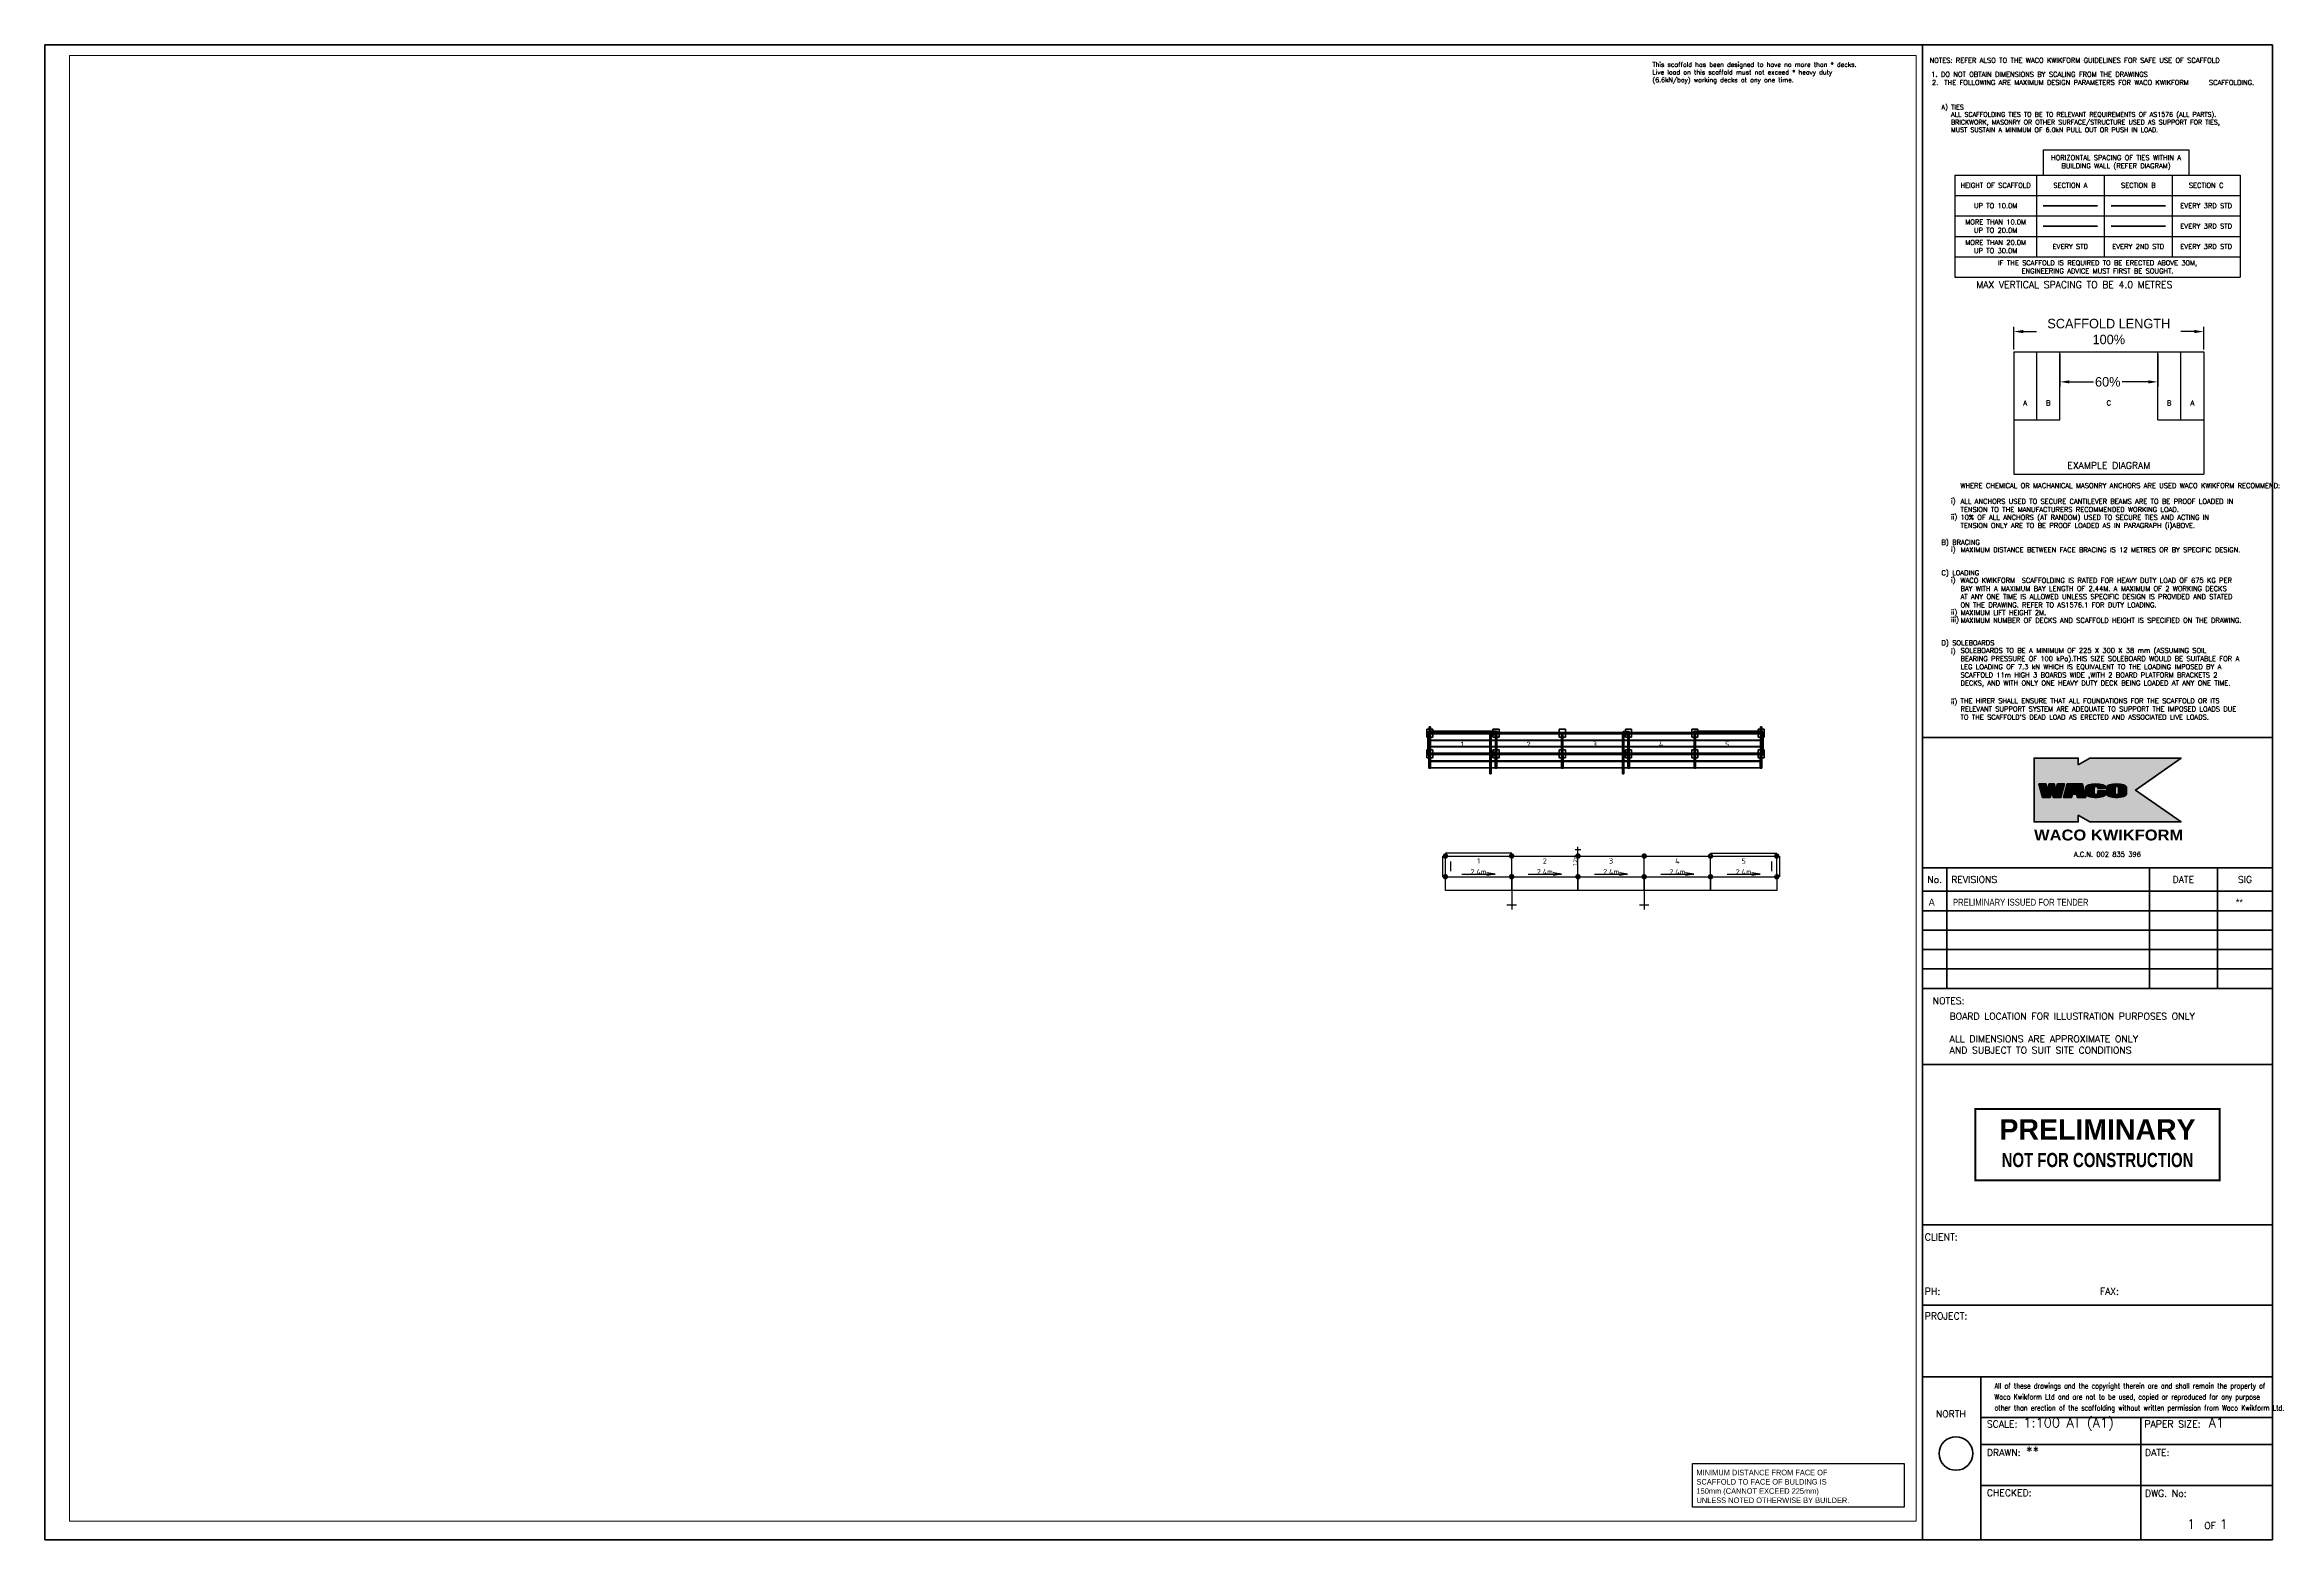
# Paper-space layout 'WACO Kwikform A1 Drawing Sheet' of a CAD drawing. Header units: millimetres. Extents: x 0 to 822, y 0 to 550.
# The model-space entities are those that its viewports show. They can reach past a viewport. Long polylines and large blocks are cut down to what shows.
import ezdxf
from ezdxf.enums import TextEntityAlignment as Align

# ---------------------------------------------------------------- set-up
doc = ezdxf.new("R2010")
doc.units = ezdxf.units.MM
doc.header["$PDMODE"] = 34
doc.header["$PDSIZE"] = -10
doc.linetypes.add('KwikScaf_DASHED', pattern=[3.75, 2.5, -1.25])
doc.linetypes.add('KwikScaf_Line', pattern=[1, 1, 0])
doc.layers.get('0').update_dxf_attribs({"linetype": 'CONTINUOUS'})
doc.layers.get('Defpoints').update_dxf_attribs({"linetype": 'CONTINUOUS'})
for name, color, linetype in [('DISTANCE', 3, 'CONTINUOUS'), ('KwikScaf 3D', 7, 'CONTINUOUS'), ('KwikScaf Schematic', 7, 'CONTINUOUS'), ('PRELIMINARY', 7, 'CONTINUOUS'), ('RED', 8, 'CONTINUOUS')]:
    doc.layers.add(name, color=color, linetype=linetype)
for name, color, linetype, lineweight in [('Sheet 018', 10, 'CONTINUOUS', 18), ('Sheet 025', 7, 'CONTINUOUS', 25), ('Sheet 035', 5, 'CONTINUOUS', 35), ('Sheet 050', 130, 'CONTINUOUS', 50), ('Sheet 070', 180, 'CONTINUOUS', 70)]:
    doc.layers.add(name, color=color, linetype=linetype, lineweight=lineweight)
doc.layers.add('Viewport', color=7, linetype='CONTINUOUS', plot=False)
doc.styles.add('ARCH', font='archd.shx', dxfattribs={"height": 250})
doc.styles.add('KwikScaf ISO', font='isocp.shx')
doc.styles.add('ROMANS', font='romans')
doc.styles.add('STAMP', font='arialbd.ttf')
doc.styles.add('WACO', font='ariblk.ttf')
doc.dimstyles.new('ISO-35', dxfattribs={"dimscale": 0, "dimtxt": 3.5, "dimasz": 3.5, "dimexe": 1.75, "dimexo": 0.875, "dimgap": 0.875, "dimtad": 1, "dimdsep": 46, "dimtxsty": 'Standard', "dimcen": 3.5, "dimadec": 0, "dimazin": 0, "dimtfac": 1, "dimtmove": 2, "dimatfit": 3, "dimfxl": 1, "dimtolj": 1, "dimtzin": 0, "dimarcsym": 0})
pattern_1 = [(0, (0, 0), (0, 0.174625), [0.127, -0.047625]), (90, (0, 0), (-0.174625, 1e-17), [0.127, -0.047625])]

# ---------------------------------------------------------------- blocks, each defined once
blk = doc.blocks.new('REVDES')
at = {"style": 'ARCH'}
for tag, p in [('01', (2.31, 1.87)), ('03', (87.68, 1.87)), ('04', (115.37, 1.87))]:
    blk.add_attdef(tag, p, '', height=2.5, dxfattribs=at)
at = {"style": 'ARCH', "width": 0.85}
blk.add_attdef('02', (11.25, 1.87), '', height=2.5, dxfattribs=at)
blk = doc.blocks.new('PREL')
at = {"layer": 'RED', "const_width": 100}
blk.add_lwpolyline([(6000, 1750), (-6000, 1750), (-6000, -1750), (6000, -1750)], close=True, dxfattribs=at)
at = {"layer": 'RED', "style": 'STAMP'}
blk.add_text('PRELIMINARY', height=1000, dxfattribs=at).set_placement((0, 750), align=Align.MIDDLE)
at = {"layer": 'RED', "style": 'STAMP', "width": 0.75}
blk.add_text('NOT FOR CONSTRUCTION', height=700, dxfattribs=at).set_placement((0, -750), align=Align.MIDDLE)
blk = doc.blocks.new('*D29')
at = {"color": 0, "lineweight": -2}
for p, q in [((724.69, 437.85), (724.69, 446.22)), ((728.19, 444.47), (733.14, 444.47)), ((791.19, 444.47), (786.23, 444.47)), ((794.69, 437.85), (794.69, 446.22))]:
    blk.add_line(p, q, dxfattribs=at)
at = {"color": 0}
for points in [[(728.19, 445.06), (728.19, 443.89), (724.69, 444.47)], [(791.19, 445.06), (791.19, 443.89), (794.69, 444.47)]]:
    blk.add_solid(points, dxfattribs=at)
at = {"layer": 'Defpoints', "color": 0}
for p in [(794.69, 444.47), (724.69, 436.98), (794.69, 436.98)]:
    blk.add_point(p, dxfattribs=at)
at = {"color": 0, "insert": (759.69, 444.47), "char_height": 3.5, "attachment_point": 5}
blk.add_mtext('\\A1;SCAFFOLD LENGTH\\P100%', dxfattribs=at)
blk = doc.blocks.new('*D30')
at = {"color": 0, "lineweight": -2}
for p, q in [((741.69, 436.1), (741.69, 424.21)), ((777.69, 436.1), (777.69, 424.21)), ((745.19, 425.96), (754.05, 425.96)), ((774.19, 425.96), (764.55, 425.96))]:
    blk.add_line(p, q, dxfattribs=at)
at = {"color": 0}
for points in [[(745.19, 426.54), (745.19, 425.38), (741.69, 425.96)], [(774.19, 426.54), (774.19, 425.38), (777.69, 425.96)]]:
    blk.add_solid(points, dxfattribs=at)
at = {"layer": 'Defpoints', "color": 0}
for p in [(741.69, 436.98), (777.69, 436.98), (777.69, 425.96)]:
    blk.add_point(p, dxfattribs=at)
at = {"color": 0, "insert": (759.3, 425.96), "char_height": 3.5, "attachment_point": 5}
blk.add_mtext('\\A1;60%', dxfattribs=at)
blk = doc.blocks.new('REVISED TITLE')
at = {"layer": 'Sheet 025', "style": 'ROMANS'}
for s, p in [('CLIENT:', (-128.05, 110.15)), ('PH:', (-128.05, 90.15)), ('FAX:', (-63.6, 90.15)), ('PROJECT:', (-128.05, 81.06)), ('SCALE:', (-105.19, 41.33)), ('PAPER SIZE:', (-47.19, 41.33)), ('DRAWN:', (-105.19, 30.85)), ('DATE:', (-46.99, 30.85)), ('CHECKED:', (-105.19, 16.04)), ('DWG. No:', (-46.99, 15.86)), ('OF', (-25.18, 3.98))]:
    blk.add_text(s, height=2.5, dxfattribs=at).set_placement(p)
at = {"layer": 'Sheet 035', "style": 'ROMANS'}
for tag, p in [('CLIENT_CONTACT', (-110.61, 110.15)), ('COMPANY', (-110.61, 105.15)), ('ADDRESS_STREET', (-110.61, 100.15)), ('CITY', (-110.61, 95.15)), ('PHONE_NO.', (-110.61, 90.15)), ('FAX_NO.', (-46.16, 90.15)), ('PROJECT_TITLE:', (-110.61, 81.06)), ('PROJECT_DESCRIPTION', (-110.61, 76.06)), ('PROJECT_DESCRIPTION_2', (-110.61, 71.06)), ('PROJECT_DESCRIPTION_3', (-110.61, 66.06)), ('PROJECT_DESCRIPTION_4', (-110.61, 61.06)), ('SCALE', (-91.76, 41.33)), ('PAPER_SIZE', (-23.56, 41.33)), ('DRAFTSMAN', (-90.76, 30.85)), ('DATE', (-35.55, 30.85)), ('DWG_NO', (-46.15, 9.93))]:
    blk.add_attdef(tag, p, '', height=3.5, dxfattribs=at)
for tag, p in [('PAGE_NO.', (-30.05, 3.98)), ('OF_PAGES.', (-18.05, 3.98))]:
    blk.add_attdef(tag, text='', height=3.5, dxfattribs=at).set_placement(p, align=Align.CENTER)
blk = doc.blocks.new('WACO LOGO')
h = blk.add_hatch()
h.set_pattern_fill('ANGLE', color=140, scale=0.025, style=0)
h.set_pattern_definition(pattern_1)
h.paths.add_polyline_path([(493.69, 275.27), (494.27, 273.1), (497.09, 273.1), (498.42, 278.06), (495.82, 278.06), (495.23, 275.87), (494.64, 278.06), (492.73, 278.06), (492.14, 275.87), (491.55, 278.06), (488.96, 278.06), (490.29, 273.1), (493.11, 273.1)])
h = blk.add_hatch()
h.set_pattern_fill('ANGLE', color=140, scale=0.025, style=0)
h.set_pattern_definition(pattern_1)
h.paths.add_polyline_path([(504.96, 278.06), (499.32, 278.06), (497.99, 273.1), (501.01, 273.1), (501.33, 274.31), (502.79, 274.31), (503.11, 273.1), (506.29, 273.1)])
h.paths.add_polyline_path([(502.14, 276.71), (502.6, 274.99), (501.68, 274.99)], flags=16)
h = blk.add_hatch()
h.set_pattern_fill('ANGLE', color=140, scale=0.025, style=0)
h.set_pattern_definition(pattern_1)
edge = h.paths.add_edge_path()
edge.add_ellipse((509.97, 276.84), major_axis=(-0.658, 0), ratio=0.455652, start_angle=180, end_angle=360, ccw=False)
edge.add_line((510.63, 276.84), (510.63, 276.42))
edge.add_line((510.63, 276.42), (513.49, 276.42))
edge.add_line((513.49, 276.42), (513.49, 276.96))
edge.add_ellipse((509.88, 276.96), major_axis=(-3.61, 0), ratio=0.304653, start_angle=180, end_angle=360)
edge.add_line((506.27, 276.96), (506.27, 274.2))
edge.add_ellipse((509.88, 274.2), major_axis=(-3.61, 0), ratio=0.304653, start_angle=0, end_angle=180)
edge.add_line((513.49, 274.2), (513.49, 275.5))
edge.add_line((513.49, 275.5), (510.63, 275.5))
edge.add_line((510.63, 275.5), (510.63, 274.44))
edge.add_ellipse((509.97, 274.48), major_axis=(-0.658, 0), ratio=0.455652, start_angle=0, end_angle=180, ccw=False)
edge.add_line((509.31, 274.48), (509.31, 276.88))
h = blk.add_hatch()
h.set_pattern_fill('ANGLE', color=140, scale=0.025, style=0)
h.set_pattern_definition(pattern_1)
edge = h.paths.add_edge_path()
edge.add_ellipse((517.56, 276.96), major_axis=(-3.61, 0), ratio=0.304653, start_angle=180, end_angle=360)
edge.add_line((513.95, 276.96), (513.95, 274.2))
edge.add_ellipse((517.56, 274.2), major_axis=(-3.61, 0), ratio=0.304653, start_angle=0, end_angle=180)
edge.add_line((521.17, 274.2), (521.17, 276.96))
edge = h.paths.add_edge_path(flags=16)
edge.add_ellipse((517.65, 276.84), major_axis=(-0.658, 0), ratio=0.455652, start_angle=180, end_angle=360, ccw=False)
edge.add_line((518.31, 276.84), (518.31, 274.44))
edge.add_ellipse((517.65, 274.48), major_axis=(-0.658, 0), ratio=0.455652, start_angle=0, end_angle=180, ccw=False)
edge.add_line((517, 274.48), (517, 276.88))
at = {"layer": 'Sheet 070'}
h = blk.add_hatch(color=51, dxfattribs=at)
h.paths.add_polyline_path([(501.68, 274.99), (502.6, 274.99), (502.14, 276.71)], flags=0)
h.paths.add_polyline_path([(506.29, 273.1), (504.96, 278.06), (499.32, 278.06), (497.99, 273.1), (501.01, 273.1), (501.33, 274.31), (502.79, 274.31), (503.11, 273.1)], flags=16)
h.paths.add_polyline_path([(490.29, 273.1), (488.96, 278.06), (491.55, 278.06), (492.14, 275.87), (492.73, 278.06), (494.64, 278.06), (495.23, 275.87), (495.82, 278.06), (498.42, 278.06), (497.09, 273.1), (494.27, 273.1), (493.69, 275.27), (493.11, 273.1)], flags=16)
h.paths.add_polyline_path([(503.44, 285.06), (503.44, 287.56), (487.19, 287.56), (487.19, 264.06), (503.44, 264.06), (503.44, 266.56), (507.77, 264.06), (541.27, 264.06), (524.49, 275.81), (541.27, 287.56), (507.77, 287.56)])
edge = h.paths.add_edge_path(flags=16)
edge.add_line((510.63, 274.48), (510.63, 275.5))
edge.add_line((510.63, 275.5), (513.49, 275.5))
edge.add_line((513.49, 275.5), (513.49, 274.2))
edge.add_ellipse((509.88, 274.2), major_axis=(-3.61, 0), ratio=0.304653, start_angle=0, end_angle=180, ccw=False)
edge.add_line((506.27, 274.2), (506.27, 276.96))
edge.add_ellipse((509.88, 276.96), major_axis=(-3.61, 0), ratio=0.304653, start_angle=180, end_angle=360, ccw=False)
edge.add_line((513.49, 276.96), (513.49, 276.42))
edge.add_line((513.49, 276.42), (510.63, 276.42))
edge.add_line((510.63, 276.42), (510.63, 276.84))
edge.add_ellipse((509.97, 276.84), major_axis=(-0.658, 0), ratio=0.455652, start_angle=180, end_angle=360)
edge.add_line((509.31, 276.84), (509.31, 274.48))
edge.add_ellipse((509.97, 274.48), major_axis=(-0.658, 0), ratio=0.455652, start_angle=0, end_angle=180)
edge = h.paths.add_edge_path(flags=16)
edge.add_ellipse((517.56, 274.2), major_axis=(-3.61, 0), ratio=0.304653, start_angle=0, end_angle=180, ccw=False)
edge.add_line((513.95, 274.2), (513.95, 276.96))
edge.add_ellipse((517.56, 276.96), major_axis=(-3.61, 0), ratio=0.304653, start_angle=180, end_angle=360, ccw=False)
edge.add_line((521.17, 276.96), (521.17, 274.2))
edge = h.paths.add_edge_path(flags=0)
edge.add_line((517, 276.84), (517, 274.48))
edge.add_ellipse((517.65, 274.48), major_axis=(-0.658, 0), ratio=0.455652, start_angle=0, end_angle=180)
edge.add_line((518.31, 274.48), (518.31, 276.84))
edge.add_ellipse((517.65, 276.84), major_axis=(-0.658, 0), ratio=0.455652, start_angle=180, end_angle=360)
for p, q in [((506.27, 276.96), (506.27, 274.2)), ((509.31, 276.84), (509.31, 274.48)), ((510.63, 276.84), (510.63, 276.42)), ((510.63, 276.42), (513.49, 276.42)), ((513.49, 276.42), (513.49, 276.96)), ((513.95, 276.96), (513.95, 274.2)), ((517, 276.84), (517, 274.48)), ((518.31, 276.84), (518.31, 274.48)), ((521.17, 274.2), (521.17, 276.96))]:
    blk.add_line(p, q, dxfattribs=at)
at = {"layer": 'Sheet 070', "color": 7}
blk.add_lwpolyline([(503.44, 285.06), (503.44, 287.56), (487.19, 287.56), (487.19, 264.06), (503.44, 264.06), (503.44, 266.56), (507.77, 264.06), (541.27, 264.06), (524.49, 275.81), (541.27, 287.56), (507.77, 287.56)], close=True, dxfattribs=at)
at = {"layer": 'Sheet 070'}
for points in [[(490.29, 273.1), (488.96, 278.06), (491.55, 278.06), (492.14, 275.87), (492.73, 278.06), (494.64, 278.06), (495.23, 275.87), (495.82, 278.06), (498.42, 278.06), (497.09, 273.1), (494.27, 273.1), (493.69, 275.27), (493.11, 273.1), (490.29, 273.1)], [(506.29, 273.1), (504.96, 278.06), (499.32, 278.06), (497.99, 273.1), (501.01, 273.1), (501.33, 274.31), (502.79, 274.31), (503.11, 273.1)], [(501.68, 274.99), (502.6, 274.99), (502.14, 276.71)]]:
    blk.add_lwpolyline(points, close=True, dxfattribs=at)
blk.add_lwpolyline([(510.63, 274.48), (510.63, 275.5), (513.49, 275.5), (513.49, 274.2)], dxfattribs=at)
for centre, major_axis, ratio in [((509.88, 276.96), (-3.61, 0), 0.304653), ((509.97, 276.84), (-0.658, 0), 0.455652), ((517.56, 276.96), (-3.61, 0), 0.304653), ((517.65, 276.84), (-0.658, 0), 0.455652)]:
    blk.add_ellipse(centre, major_axis=major_axis, ratio=ratio, start_param=3.141593, end_param=6.283185, dxfattribs=at)
at = {"layer": 'Sheet 070', "extrusion": (0, 0, -1)}
for centre, major_axis, ratio in [((509.88, 274.2), (-3.61, 0), 0.304653), ((509.97, 274.48), (-0.658, 0), 0.455652), ((517.56, 274.2), (-3.61, 0), 0.304653), ((517.65, 274.48), (-0.658, 0), 0.455652)]:
    blk.add_ellipse(centre, major_axis=major_axis, ratio=ratio, start_param=3.141593, end_param=6.283185, dxfattribs=at)

msp = doc.modelspace()

# ---------------------------------------------------------------- linework, layer by layer
at = {"layer": 'KwikScaf Schematic', "color": 1, "linetype": 'KwikScaf_Line'}
for p, q in [((51426, 22298), (51626, 22298)), ((51526, 21198), (51526, 22398)), ((46648, 22060), (49087, 22060)), ((46648, 21298), (46648, 22060)), ((47257, 21393), (48477, 21393)), ((48477, 21393), (48172, 21441)), ((48477, 21393), (48172, 21346)), ((49087, 21298), (49087, 22060)), ((49087, 22060), (51526, 22060)), ((49696, 21393), (50916, 21393)), ((50916, 21393), (50611, 21441)), ((50916, 21393), (50611, 21345)), ((51526, 22060), (53965, 22060)), ((51526, 21298), (51526, 22060)), ((52135, 21393), (53355, 21393)), ((53355, 21393), (53050, 21441)), ((53355, 21393), (53050, 21345)), ((53965, 21298), (53965, 22060)), ((53965, 22060), (56404, 22059)), ((54574, 21393), (55794, 21393)), ((55794, 21393), (55489, 21440)), ((55794, 21393), (55489, 21345)), ((56404, 21297), (56404, 22059)), ((56404, 22059), (58843, 22059)), ((57013, 21393), (58233, 21393)), ((58233, 21393), (57928, 21440)), ((58233, 21393), (57928, 21345)), ((58843, 21297), (58843, 22059)), ((46648, 21298), (49087, 21298)), ((46648, 20790), (46648, 21298)), ((49087, 20790), (46648, 20790)), ((49087, 21298), (49087, 20790)), ((49087, 21298), (51526, 21298)), ((49087, 20790), (49087, 21298)), ((49087, 20790), (49087, 20090)), ((51526, 20790), (49087, 20790)), ((51426, 21298), (51626, 21298)), ((51526, 21298), (53965, 21298)), ((51526, 20790), (51526, 21298)), ((51526, 21298), (51526, 20790)), ((53965, 20790), (51526, 20790)), ((53965, 21298), (53965, 20790)), ((53965, 21298), (56404, 21297)), ((53965, 20790), (53965, 21298)), ((53965, 20790), (53965, 20090)), ((56404, 20789), (53965, 20790)), ((56404, 21297), (56404, 20789)), ((56404, 21297), (58843, 21297)), ((56404, 20789), (56404, 21297)), ((58843, 20789), (56404, 20789)), ((58843, 21297), (58843, 20789)), ((48912, 20265), (49262, 20265)), ((53790, 20265), (54140, 20265))]:
    msp.add_line(p, q, dxfattribs=at)
at = {"layer": 'KwikScaf Schematic', "color": 1, "linetype": 'KwikScaf_DASHED'}
for p, q in [((46548, 21298), (46548, 22060)), ((49087, 22160), (46648, 22160)), ((46848, 21498), (46848, 21860)), ((58843, 22159), (56404, 22159)), ((58643, 21859), (58643, 21497)), ((58943, 22059), (58943, 21297))]:
    msp.add_line(p, q, dxfattribs=at)
at = {"layer": 'KwikScaf Schematic', "color": 1, "linetype": 'KwikScaf_Line'}
for points in [[(46648, 22110, 100, 100, -0.198912), (46683, 22095, 100, 100, -0.198912), (46698, 22060, 100, 100, -0.198912), (46683, 22025, 100, 100, -0.198912), (46648, 22010, 100, 100, -0.198912), (46612, 22025, 100, 100, -0.198912), (46598, 22060, 100, 100, -0.198912), (46612, 22095, 100, 100, -0.198912)], [(49087, 22110, 100, 100, -0.198912), (49122, 22095, 100, 100, -0.198912), (49137, 22060, 100, 100, -0.198912), (49122, 22025, 100, 100, -0.198912), (49087, 22010, 100, 100, -0.198912), (49051, 22025, 100, 100, -0.198912), (49037, 22060, 100, 100, -0.198912), (49051, 22095, 100, 100, -0.198912)], [(49087, 22110, 100, 100, -0.198912), (49122, 22095, 100, 100, -0.198912), (49137, 22060, 100, 100, -0.198912), (49122, 22025, 100, 100, -0.198912), (49087, 22010, 100, 100, -0.198912), (49051, 22025, 100, 100, -0.198912), (49037, 22060, 100, 100, -0.198912), (49051, 22095, 100, 100, -0.198912)], [(49087, 21348, 100, 100, -0.198912), (49122, 21333, 100, 100, -0.198912), (49137, 21298, 100, 100, -0.198912), (49122, 21263, 100, 100, -0.198912), (49087, 21248, 100, 100, -0.198912), (49051, 21263, 100, 100, -0.198912), (49037, 21298, 100, 100, -0.198912), (49051, 21333, 100, 100, -0.198912)], [(51526, 22110, 100, 100, -0.198912), (51561, 22095, 100, 100, -0.198912), (51576, 22060, 100, 100, -0.198912), (51561, 22024, 100, 100, -0.198912), (51526, 22010, 100, 100, -0.198912), (51490, 22024, 100, 100, -0.198912), (51476, 22060, 100, 100, -0.198912), (51490, 22095, 100, 100, -0.198912)], [(51526, 22110, 100, 100, -0.198912), (51561, 22095, 100, 100, -0.198912), (51576, 22060, 100, 100, -0.198912), (51561, 22024, 100, 100, -0.198912), (51526, 22010, 100, 100, -0.198912), (51490, 22024, 100, 100, -0.198912), (51476, 22060, 100, 100, -0.198912), (51490, 22095, 100, 100, -0.198912)], [(51526, 21348, 100, 100, -0.198912), (51561, 21333, 100, 100, -0.198912), (51576, 21298, 100, 100, -0.198912), (51561, 21262, 100, 100, -0.198912), (51526, 21248, 100, 100, -0.198912), (51490, 21262, 100, 100, -0.198912), (51476, 21298, 100, 100, -0.198912), (51490, 21333, 100, 100, -0.198912)], [(53965, 22110, 100, 100, -0.198912), (54000, 22095, 100, 100, -0.198912), (54015, 22060, 100, 100, -0.198912), (54000, 22024, 100, 100, -0.198912), (53965, 22010, 100, 100, -0.198912), (53929, 22024, 100, 100, -0.198912), (53915, 22060, 100, 100, -0.198912), (53929, 22095, 100, 100, -0.198912)], [(53965, 22110, 100, 100, -0.198912), (54000, 22095, 100, 100, -0.198912), (54015, 22060, 100, 100, -0.198912), (54000, 22024, 100, 100, -0.198912), (53965, 22010, 100, 100, -0.198912), (53929, 22024, 100, 100, -0.198912), (53915, 22060, 100, 100, -0.198912), (53929, 22095, 100, 100, -0.198912)], [(53965, 21348, 100, 100, -0.198912), (54000, 21333, 100, 100, -0.198912), (54015, 21298, 100, 100, -0.198912), (54000, 21262, 100, 100, -0.198912), (53965, 21248, 100, 100, -0.198912), (53929, 21262, 100, 100, -0.198912), (53915, 21298, 100, 100, -0.198912), (53929, 21333, 100, 100, -0.198912)], [(56404, 22109, 100, 100, -0.198912), (56439, 22095, 100, 100, -0.198912), (56454, 22059, 100, 100, -0.198912), (56439, 22024, 100, 100, -0.198912), (56404, 22009, 100, 100, -0.198912), (56368, 22024, 100, 100, -0.198912), (56354, 22059, 100, 100, -0.198912), (56368, 22095, 100, 100, -0.198912)], [(56404, 22109, 100, 100, -0.198912), (56439, 22095, 100, 100, -0.198912), (56454, 22059, 100, 100, -0.198912), (56439, 22024, 100, 100, -0.198912), (56404, 22009, 100, 100, -0.198912), (56368, 22024, 100, 100, -0.198912), (56354, 22059, 100, 100, -0.198912), (56368, 22095, 100, 100, -0.198912)], [(56404, 21347, 100, 100, -0.198912), (56439, 21333, 100, 100, -0.198912), (56454, 21297, 100, 100, -0.198912), (56439, 21262, 100, 100, -0.198912), (56404, 21247, 100, 100, -0.198912), (56368, 21262, 100, 100, -0.198912), (56354, 21297, 100, 100, -0.198912), (56368, 21333, 100, 100, -0.198912)], [(58843, 22109, 100, 100, -0.198912), (58878, 22095, 100, 100, -0.198912), (58893, 22059, 100, 100, -0.198912), (58878, 22024, 100, 100, -0.198912), (58843, 22009, 100, 100, -0.198912), (58807, 22024, 100, 100, -0.198912), (58793, 22059, 100, 100, -0.198912), (58807, 22095, 100, 100, -0.198912)], [(58843, 21347, 100, 100, -0.198912), (58878, 21333, 100, 100, -0.198912), (58893, 21297, 100, 100, -0.198912), (58878, 21262, 100, 100, -0.198912), (58843, 21247, 100, 100, -0.198912), (58807, 21262, 100, 100, -0.198912), (58793, 21297, 100, 100, -0.198912), (58807, 21333, 100, 100, -0.198912)]]:
    msp.add_lwpolyline(points, format="xyseb", close=True, dxfattribs=at)
at = {"layer": 'KwikScaf Schematic', "color": 1, "linetype": 'KwikScaf_Line', "const_width": 100}
for points in [[(46648, 21348, -0.198912), (46683, 21333, -0.198912), (46698, 21298, -0.198912), (46683, 21263, -0.198912), (46648, 21248, -0.198912), (46612, 21263, -0.198912), (46598, 21298, -0.198912), (46612, 21333, -0.198912)], [(49087, 21348, -0.198912), (49122, 21333, -0.198912), (49137, 21298, -0.198912), (49122, 21263, -0.198912), (49087, 21248, -0.198912), (49051, 21263, -0.198912), (49037, 21298, -0.198912), (49051, 21333, -0.198912)], [(51526, 21348, -0.198912), (51561, 21333, -0.198912), (51576, 21298, -0.198912), (51561, 21262, -0.198912), (51526, 21248, -0.198912), (51490, 21262, -0.198912), (51476, 21298, -0.198912), (51490, 21333, -0.198912)], [(53965, 21348, -0.198912), (54000, 21333, -0.198912), (54015, 21298, -0.198912), (54000, 21262, -0.198912), (53965, 21248, -0.198912), (53929, 21262, -0.198912), (53915, 21298, -0.198912), (53929, 21333, -0.198912)], [(56404, 21347, -0.198912), (56439, 21333, -0.198912), (56454, 21297, -0.198912), (56439, 21262, -0.198912), (56404, 21247, -0.198912), (56368, 21262, -0.198912), (56354, 21297, -0.198912), (56368, 21333, -0.198912)]]:
    msp.add_lwpolyline(points, format="xyb", close=True, dxfattribs=at)

# ---------------------------------------------------------------- texts
at = {"layer": 'KwikScaf 3D', "color": 230, "style": 'KwikScaf ISO'}
for s, p in [('1', (47271, 26169)), ('2', (49710, 26169)), ('3', (52149, 26169)), ('4', (54588, 26169)), ('5', (57027, 26168))]:
    msp.add_text(s, height=200, rotation=359.99633, dxfattribs=at).set_placement(p, align=Align.MIDDLE_CENTER)
at = {"layer": 'KwikScaf Schematic', "style": 'KwikScaf ISO'}
for s, p in [('2.4m', (47867, 21479)), ('1', (47867, 21879)), ('2.4m', (50306, 21479)), ('2', (50306, 21879)), ('2.4m', (52745, 21479)), ('3', (52745, 21879)), ('2.4m', (55184, 21479)), ('4', (55184, 21879)), ('2.4m', (57623, 21478)), ('5', (57623, 21878))]:
    msp.add_text(s, height=200, rotation=359.99633, dxfattribs=at).set_placement(p, align=Align.MIDDLE_CENTER)
msp.add_text('1.2m', height=150, rotation=89.99633, dxfattribs=at).set_placement((51487, 21898), align=Align.CENTER)

# ---------------------------------------------------------------- meshes
at = {"layer": 'KwikScaf 3D', "color": 200}
mesh = msp.add_polymesh((6, 3), dxfattribs=at)
for k, corner in enumerate([(45959, 26731, -460), (45959, 26731, -498), (45959, 26731, -498), (46184, 26731, -460), (46184, 26731, -498), (46184, 26731, -498), (46184, 26431, -460), (46184, 26431, -498), (46184, 26731, -498), (45959, 26431, -460), (45959, 26431, -498), (45959, 26731, -498), (45959, 26431, -460), (45959, 26431, -460), (45959, 26731, -460), (46184, 26431, -460), (46184, 26431, -460), (46184, 26731, -460)]):
    mesh.set_mesh_vertex(divmod(k, 3), corner)
at = {"layer": 'KwikScaf 3D', "color": 150}
mesh = msp.add_polymesh((6, 3), dxfattribs=at)
for k, corner in enumerate([(45999, 25817, 1063), (45999, 25779, 1034), (45999, 25779, 1034), (45999, 26621, 20), (45999, 26583, -10), (45999, 26583, -10), (46047, 26621, 20), (46047, 26583, -10), (45999, 26583, -10), (46047, 25817, 1063), (46047, 25779, 1034), (45999, 25779, 1034), (46047, 25817, 1063), (46047, 25817, 1063), (45999, 25817, 1063), (46047, 26621, 20), (46047, 26621, 20), (45999, 26621, 20)]):
    mesh.set_mesh_vertex(divmod(k, 3), corner)
mesh = msp.add_polymesh((6, 3), dxfattribs=at)
for k, corner in enumerate([(46047, 26583, 2549), (46047, 26621, 2520), (46047, 26621, 2520), (46047, 25779, 1506), (46047, 25817, 1476), (46047, 25817, 1476), (45999, 25779, 1506), (45999, 25817, 1476), (46047, 25817, 1476), (45999, 26583, 2549), (45999, 26621, 2520), (46047, 26621, 2520), (45999, 26583, 2549), (45999, 26583, 2549), (46047, 26583, 2549), (45999, 25779, 1506), (45999, 25779, 1506), (46047, 25779, 1506)]):
    mesh.set_mesh_vertex(divmod(k, 3), corner)
mesh = msp.add_polymesh((6, 3), dxfattribs=at)
for k, corner in enumerate([(46064, 26653, 2522), (46030, 26653, 2488), (46030, 26653, 2488), (48551, 26653, 0), (48517, 26653, -34), (48517, 26653, -34), (48551, 26605, 0), (48517, 26605, -34), (48517, 26653, -34), (46064, 26605, 2522), (46030, 26605, 2488), (46030, 26653, 2488), (46064, 26605, 2522), (46064, 26605, 2522), (46064, 26653, 2522), (48551, 26605, 0), (48551, 26605, 0), (48551, 26653, 0)]):
    mesh.set_mesh_vertex(divmod(k, 3), corner)
at = {"layer": 'KwikScaf 3D', "color": 180}
mesh = msp.add_polymesh((6, 3), dxfattribs=at)
for k, corner in enumerate([(46095, 26605, 2392), (46047, 26605, 2392), (46047, 26605, 2392), (46095, 26605, -185), (46047, 26605, -185), (46047, 26605, -185), (46095, 26557, -185), (46047, 26557, -185), (46047, 26605, -185), (46095, 26557, 2392), (46047, 26557, 2392), (46047, 26605, 2392), (46095, 26557, 2392), (46095, 26557, 2392), (46095, 26605, 2392), (46095, 26557, -185), (46095, 26557, -185), (46095, 26605, -185)]):
    mesh.set_mesh_vertex(divmod(k, 3), corner)
mesh = msp.add_polymesh((6, 3), dxfattribs=at)
for k, corner in enumerate([(46095, 26605, 3382), (46047, 26605, 3382), (46047, 26605, 3382), (46095, 26605, 2292), (46047, 26605, 2292), (46047, 26605, 2292), (46095, 26557, 2292), (46047, 26557, 2292), (46047, 26605, 2292), (46095, 26557, 3382), (46047, 26557, 3382), (46047, 26605, 3382), (46095, 26557, 3382), (46095, 26557, 3382), (46095, 26605, 3382), (46095, 26557, 2292), (46095, 26557, 2292), (46095, 26605, 2292)]):
    mesh.set_mesh_vertex(divmod(k, 3), corner)
at = {"layer": 'KwikScaf 3D', "color": 190}
mesh = msp.add_polymesh((6, 3), dxfattribs=at)
for k, corner in enumerate([(46095, 26605), (46047, 26605), (46047, 26605), (46095, 26605, -460), (46047, 26605, -460), (46047, 26605, -460), (46095, 26557, -460), (46047, 26557, -460), (46047, 26605, -460), (46095, 26557), (46047, 26557), (46047, 26605), (46095, 26557), (46095, 26557), (46095, 26605), (46095, 26557, -460), (46095, 26557, -460), (46095, 26605, -460)]):
    mesh.set_mesh_vertex(divmod(k, 3), corner)
at = {"layer": 'KwikScaf 3D', "color": 50}
mesh = msp.add_polymesh((6, 3), dxfattribs=at)
for k, corner in enumerate([(46095, 26557, 100), (46095, 26557, 52), (46095, 26557, 52), (46095, 25843, 100), (46095, 25843, 52), (46095, 25843, 52), (46047, 25843, 100), (46047, 25843, 52), (46095, 25843, 52), (46047, 26557, 100), (46047, 26557, 52), (46095, 26557, 52), (46047, 26557, 100), (46047, 26557, 100), (46095, 26557, 100), (46047, 25843, 100), (46047, 25843, 100), (46095, 25843, 100)]):
    mesh.set_mesh_vertex(divmod(k, 3), corner)
mesh = msp.add_polymesh((6, 3), dxfattribs=at)
for k, corner in enumerate([(46095, 26557, 1586), (46095, 26557, 1538), (46095, 26557, 1538), (46095, 25843, 1586), (46095, 25843, 1538), (46095, 25843, 1538), (46047, 25843, 1586), (46047, 25843, 1538), (46095, 25843, 1538), (46047, 26557, 1586), (46047, 26557, 1538), (46095, 26557, 1538), (46047, 26557, 1586), (46047, 26557, 1586), (46095, 26557, 1586), (46047, 25843, 1586), (46047, 25843, 1586), (46095, 25843, 1586)]):
    mesh.set_mesh_vertex(divmod(k, 3), corner)
mesh = msp.add_polymesh((6, 3), dxfattribs=at)
for k, corner in enumerate([(46095, 26557, 3072), (46095, 26557, 3024), (46095, 26557, 3024), (46095, 25843, 3072), (46095, 25843, 3024), (46095, 25843, 3024), (46047, 25843, 3072), (46047, 25843, 3024), (46095, 25843, 3024), (46047, 26557, 3072), (46047, 26557, 3024), (46095, 26557, 3024), (46047, 26557, 3072), (46047, 26557, 3072), (46095, 26557, 3072), (46047, 25843, 3072), (46047, 25843, 3072), (46095, 25843, 3072)]):
    mesh.set_mesh_vertex(divmod(k, 3), corner)
at = {"layer": 'KwikScaf 3D', "color": 70}
mesh = msp.add_polymesh((6, 3), dxfattribs=at)
for k, corner in enumerate([(46095, 26557, 2577), (46095, 26557, 2529), (46095, 26557, 2529), (46095, 25843, 2577), (46095, 25843, 2529), (46095, 25843, 2529), (46047, 25843, 2577), (46047, 25843, 2529), (46095, 25843, 2529), (46047, 26557, 2577), (46047, 26557, 2529), (46095, 26557, 2529), (46047, 26557, 2577), (46047, 26557, 2577), (46095, 26557, 2577), (46047, 25843, 2577), (46047, 25843, 2577), (46095, 25843, 2577)]):
    mesh.set_mesh_vertex(divmod(k, 3), corner)
at = {"layer": 'KwikScaf 3D', "color": 60}
mesh = msp.add_polymesh((6, 3), dxfattribs=at)
for k, corner in enumerate([(46094, 26810, 2577), (46094, 26810, 1587), (46094, 26810, 1587), (46094, 25591, 2577), (46094, 25591, 1587), (46094, 25591, 1587), (46048, 25591, 2577), (46048, 25591, 1587), (46094, 25591, 1587), (46048, 26810, 2577), (46048, 26810, 1587), (46094, 26810, 1587), (46048, 26810, 2577), (46048, 26810, 2577), (46094, 26810, 2577), (46048, 25591, 2577), (46048, 25591, 2577), (46094, 25591, 2577)]):
    mesh.set_mesh_vertex(divmod(k, 3), corner)
mesh = msp.add_polymesh((6, 3), dxfattribs=at)
for k, corner in enumerate([(48508, 26558, 2557), (48508, 26558, 1567), (48508, 26558, 1567), (46073, 26558, 2557), (46073, 26558, 1567), (46073, 26558, 1567), (46073, 26604, 2557), (46073, 26604, 1567), (46073, 26558, 1567), (48508, 26604, 2557), (48508, 26604, 1567), (48508, 26558, 1567), (48508, 26604, 2557), (48508, 26604, 2557), (48508, 26558, 2557), (46073, 26604, 2557), (46073, 26604, 2557), (46073, 26558, 2557)]):
    mesh.set_mesh_vertex(divmod(k, 3), corner)
at = {"layer": 'KwikScaf 3D', "color": 20}
mesh = msp.add_polymesh((6, 3), dxfattribs=at)
for k, corner in enumerate([(48501, 26327, 1607), (48501, 26327, 1543), (48501, 26327, 1543), (46081, 26327, 1607), (46081, 26327, 1543), (46081, 26327, 1543), (46081, 26557, 1607), (46081, 26557, 1543), (46081, 26327, 1543), (48501, 26557, 1607), (48501, 26557, 1543), (48501, 26327, 1543), (48501, 26557, 1607), (48501, 26557, 1607), (48501, 26327, 1607), (46081, 26557, 1607), (46081, 26557, 1607), (46081, 26327, 1607)]):
    mesh.set_mesh_vertex(divmod(k, 3), corner)
at = {"layer": 'KwikScaf 3D', "color": 40}
mesh = msp.add_polymesh((6, 3), dxfattribs=at)
for k, corner in enumerate([(48486, 26557, 80), (48486, 26557, 32), (48486, 26557, 32), (46095, 26557, 80), (46095, 26557, 32), (46095, 26557, 32), (46095, 26605, 80), (46095, 26605, 32), (46095, 26557, 32), (48486, 26605, 80), (48486, 26605, 32), (48486, 26557, 32), (48486, 26605, 80), (48486, 26605, 80), (48486, 26557, 80), (46095, 26605, 80), (46095, 26605, 80), (46095, 26557, 80)]):
    mesh.set_mesh_vertex(divmod(k, 3), corner)
mesh = msp.add_polymesh((6, 3), dxfattribs=at)
for k, corner in enumerate([(48486, 26557, 1566), (48486, 26557, 1518), (48486, 26557, 1518), (46095, 26557, 1566), (46095, 26557, 1518), (46095, 26557, 1518), (46095, 26605, 1566), (46095, 26605, 1518), (46095, 26557, 1518), (48486, 26605, 1566), (48486, 26605, 1518), (48486, 26557, 1518), (48486, 26605, 1566), (48486, 26605, 1566), (48486, 26557, 1566), (46095, 26605, 1566), (46095, 26605, 1566), (46095, 26557, 1566)]):
    mesh.set_mesh_vertex(divmod(k, 3), corner)
mesh = msp.add_polymesh((6, 3), dxfattribs=at)
for k, corner in enumerate([(48486, 26557, 3052), (48486, 26557, 3004), (48486, 26557, 3004), (46095, 26557, 3052), (46095, 26557, 3004), (46095, 26557, 3004), (46095, 26605, 3052), (46095, 26605, 3004), (46095, 26557, 3004), (48486, 26605, 3052), (48486, 26605, 3004), (48486, 26557, 3004), (48486, 26605, 3052), (48486, 26605, 3052), (48486, 26557, 3052), (46095, 26605, 3052), (46095, 26605, 3052), (46095, 26557, 3052)]):
    mesh.set_mesh_vertex(divmod(k, 3), corner)
at = {"layer": 'KwikScaf 3D', "color": 70}
mesh = msp.add_polymesh((6, 3), dxfattribs=at)
for k, corner in enumerate([(48486, 26557, 2557), (48486, 26557, 2509), (48486, 26557, 2509), (46095, 26557, 2557), (46095, 26557, 2509), (46095, 26557, 2509), (46095, 26605, 2557), (46095, 26605, 2509), (46095, 26557, 2509), (48486, 26605, 2557), (48486, 26605, 2509), (48486, 26557, 2509), (48486, 26605, 2557), (48486, 26605, 2557), (48486, 26557, 2557), (46095, 26605, 2557), (46095, 26605, 2557), (46095, 26557, 2557)]):
    mesh.set_mesh_vertex(divmod(k, 3), corner)
at = {"layer": 'KwikScaf 3D', "color": 120}
mesh = msp.add_polymesh((6, 3), dxfattribs=at)
for k, corner in enumerate([(48284, 25081, 1415), (48284, 25081, 1364), (48284, 25081, 1364), (48284, 26581, 1415), (48284, 26581, 1364), (48284, 26581, 1364), (48335, 26581, 1415), (48335, 26581, 1364), (48284, 26581, 1364), (48335, 25081, 1415), (48335, 25081, 1364), (48284, 25081, 1364), (48335, 25081, 1415), (48335, 25081, 1415), (48284, 25081, 1415), (48335, 26581, 1415), (48335, 26581, 1415), (48284, 26581, 1415)]):
    mesh.set_mesh_vertex(divmod(k, 3), corner)
at = {"layer": 'KwikScaf 3D', "color": 140}
mesh = msp.add_polymesh((6, 3), dxfattribs=at)
for k, corner in enumerate([(48534, 26518, 1452), (48534, 26518, 1327), (48534, 26518, 1327), (48309, 26518, 1452), (48309, 26518, 1327), (48309, 26518, 1327), (48309, 26643, 1452), (48309, 26643, 1327), (48309, 26518, 1327), (48534, 26643, 1452), (48534, 26643, 1327), (48534, 26518, 1327), (48534, 26643, 1452), (48534, 26643, 1452), (48534, 26518, 1452), (48309, 26643, 1452), (48309, 26643, 1452), (48309, 26518, 1452)]):
    mesh.set_mesh_vertex(divmod(k, 3), corner)
at = {"layer": 'KwikScaf 3D', "color": 200}
mesh = msp.add_polymesh((6, 3), dxfattribs=at)
for k, corner in enumerate([(48398, 26731, -460), (48398, 26731, -498), (48398, 26731, -498), (48623, 26731, -460), (48623, 26731, -498), (48623, 26731, -498), (48623, 26431, -460), (48623, 26431, -498), (48623, 26731, -498), (48398, 26431, -460), (48398, 26431, -498), (48398, 26731, -498), (48398, 26431, -460), (48398, 26431, -460), (48398, 26731, -460), (48623, 26431, -460), (48623, 26431, -460), (48623, 26731, -460)]):
    mesh.set_mesh_vertex(divmod(k, 3), corner)
at = {"layer": 'KwikScaf 3D', "color": 180}
mesh = msp.add_polymesh((6, 3), dxfattribs=at)
for k, corner in enumerate([(48534, 26605, 2392), (48486, 26605, 2392), (48486, 26605, 2392), (48534, 26605, -185), (48486, 26605, -185), (48486, 26605, -185), (48534, 26557, -185), (48486, 26557, -185), (48486, 26605, -185), (48534, 26557, 2392), (48486, 26557, 2392), (48486, 26605, 2392), (48534, 26557, 2392), (48534, 26557, 2392), (48534, 26605, 2392), (48534, 26557, -185), (48534, 26557, -185), (48534, 26605, -185)]):
    mesh.set_mesh_vertex(divmod(k, 3), corner)
mesh = msp.add_polymesh((6, 3), dxfattribs=at)
for k, corner in enumerate([(48534, 26605, 3382), (48486, 26605, 3382), (48486, 26605, 3382), (48534, 26605, 2292), (48486, 26605, 2292), (48486, 26605, 2292), (48534, 26557, 2292), (48486, 26557, 2292), (48486, 26605, 2292), (48534, 26557, 3382), (48486, 26557, 3382), (48486, 26605, 3382), (48534, 26557, 3382), (48534, 26557, 3382), (48534, 26605, 3382), (48534, 26557, 2292), (48534, 26557, 2292), (48534, 26605, 2292)]):
    mesh.set_mesh_vertex(divmod(k, 3), corner)
at = {"layer": 'KwikScaf 3D', "color": 190}
mesh = msp.add_polymesh((6, 3), dxfattribs=at)
for k, corner in enumerate([(48534, 26605), (48486, 26605), (48486, 26605), (48534, 26605, -460), (48486, 26605, -460), (48486, 26605, -460), (48534, 26557, -460), (48486, 26557, -460), (48486, 26605, -460), (48534, 26557), (48486, 26557), (48486, 26605), (48534, 26557), (48534, 26557), (48534, 26605), (48534, 26557, -460), (48534, 26557, -460), (48534, 26605, -460)]):
    mesh.set_mesh_vertex(divmod(k, 3), corner)
at = {"layer": 'KwikScaf 3D', "color": 50}
mesh = msp.add_polymesh((6, 3), dxfattribs=at)
for k, corner in enumerate([(48486, 25843, 100), (48486, 25843, 52), (48486, 25843, 52), (48486, 26557, 100), (48486, 26557, 52), (48486, 26557, 52), (48534, 26557, 100), (48534, 26557, 52), (48486, 26557, 52), (48534, 25843, 100), (48534, 25843, 52), (48486, 25843, 52), (48534, 25843, 100), (48534, 25843, 100), (48486, 25843, 100), (48534, 26557, 100), (48534, 26557, 100), (48486, 26557, 100)]):
    mesh.set_mesh_vertex(divmod(k, 3), corner)
mesh = msp.add_polymesh((6, 3), dxfattribs=at)
for k, corner in enumerate([(48486, 25843, 1586), (48486, 25843, 1538), (48486, 25843, 1538), (48486, 26557, 1586), (48486, 26557, 1538), (48486, 26557, 1538), (48534, 26557, 1586), (48534, 26557, 1538), (48486, 26557, 1538), (48534, 25843, 1586), (48534, 25843, 1538), (48486, 25843, 1538), (48534, 25843, 1586), (48534, 25843, 1586), (48486, 25843, 1586), (48534, 26557, 1586), (48534, 26557, 1586), (48486, 26557, 1586)]):
    mesh.set_mesh_vertex(divmod(k, 3), corner)
at = {"layer": 'KwikScaf 3D', "color": 60}
mesh = msp.add_polymesh((6, 3), dxfattribs=at)
for k, corner in enumerate([(50947, 26558, 2557), (50947, 26558, 1567), (50947, 26558, 1567), (48512, 26558, 2557), (48512, 26558, 1567), (48512, 26558, 1567), (48512, 26604, 2557), (48512, 26604, 1567), (48512, 26558, 1567), (50947, 26604, 2557), (50947, 26604, 1567), (50947, 26558, 1567), (50947, 26604, 2557), (50947, 26604, 2557), (50947, 26558, 2557), (48512, 26604, 2557), (48512, 26604, 2557), (48512, 26558, 2557)]):
    mesh.set_mesh_vertex(divmod(k, 3), corner)
at = {"layer": 'KwikScaf 3D', "color": 20}
mesh = msp.add_polymesh((6, 3), dxfattribs=at)
for k, corner in enumerate([(50940, 26327, 1607), (50940, 26327, 1543), (50940, 26327, 1543), (48520, 26327, 1607), (48520, 26327, 1543), (48520, 26327, 1543), (48520, 26557, 1607), (48520, 26557, 1543), (48520, 26327, 1543), (50940, 26557, 1607), (50940, 26557, 1543), (50940, 26327, 1543), (50940, 26557, 1607), (50940, 26557, 1607), (50940, 26327, 1607), (48520, 26557, 1607), (48520, 26557, 1607), (48520, 26327, 1607)]):
    mesh.set_mesh_vertex(divmod(k, 3), corner)
at = {"layer": 'KwikScaf 3D', "color": 40}
mesh = msp.add_polymesh((6, 3), dxfattribs=at)
for k, corner in enumerate([(50925, 26557, 80), (50925, 26557, 32), (50925, 26557, 32), (48534, 26557, 80), (48534, 26557, 32), (48534, 26557, 32), (48534, 26605, 80), (48534, 26605, 32), (48534, 26557, 32), (50925, 26605, 80), (50925, 26605, 32), (50925, 26557, 32), (50925, 26605, 80), (50925, 26605, 80), (50925, 26557, 80), (48534, 26605, 80), (48534, 26605, 80), (48534, 26557, 80)]):
    mesh.set_mesh_vertex(divmod(k, 3), corner)
mesh = msp.add_polymesh((6, 3), dxfattribs=at)
for k, corner in enumerate([(50925, 26557, 1566), (50925, 26557, 1518), (50925, 26557, 1518), (48534, 26557, 1566), (48534, 26557, 1518), (48534, 26557, 1518), (48534, 26605, 1566), (48534, 26605, 1518), (48534, 26557, 1518), (50925, 26605, 1566), (50925, 26605, 1518), (50925, 26557, 1518), (50925, 26605, 1566), (50925, 26605, 1566), (50925, 26557, 1566), (48534, 26605, 1566), (48534, 26605, 1566), (48534, 26557, 1566)]):
    mesh.set_mesh_vertex(divmod(k, 3), corner)
mesh = msp.add_polymesh((6, 3), dxfattribs=at)
for k, corner in enumerate([(50925, 26557, 3052), (50925, 26557, 3004), (50925, 26557, 3004), (48534, 26557, 3052), (48534, 26557, 3004), (48534, 26557, 3004), (48534, 26605, 3052), (48534, 26605, 3004), (48534, 26557, 3004), (50925, 26605, 3052), (50925, 26605, 3004), (50925, 26557, 3004), (50925, 26605, 3052), (50925, 26605, 3052), (50925, 26557, 3052), (48534, 26605, 3052), (48534, 26605, 3052), (48534, 26557, 3052)]):
    mesh.set_mesh_vertex(divmod(k, 3), corner)
at = {"layer": 'KwikScaf 3D', "color": 70}
mesh = msp.add_polymesh((6, 3), dxfattribs=at)
for k, corner in enumerate([(50925, 26557, 2557), (50925, 26557, 2509), (50925, 26557, 2509), (48534, 26557, 2557), (48534, 26557, 2509), (48534, 26557, 2509), (48534, 26605, 2557), (48534, 26605, 2509), (48534, 26557, 2509), (50925, 26605, 2557), (50925, 26605, 2509), (50925, 26557, 2509), (50925, 26605, 2557), (50925, 26605, 2557), (50925, 26557, 2557), (48534, 26605, 2557), (48534, 26605, 2557), (48534, 26557, 2557)]):
    mesh.set_mesh_vertex(divmod(k, 3), corner)
at = {"layer": 'KwikScaf 3D', "color": 200}
mesh = msp.add_polymesh((6, 3), dxfattribs=at)
for k, corner in enumerate([(50837, 26731, -460), (50837, 26731, -498), (50837, 26731, -498), (51062, 26731, -460), (51062, 26731, -498), (51062, 26731, -498), (51062, 26431, -460), (51062, 26431, -498), (51062, 26731, -498), (50837, 26431, -460), (50837, 26431, -498), (50837, 26731, -498), (50837, 26431, -460), (50837, 26431, -460), (50837, 26731, -460), (51062, 26431, -460), (51062, 26431, -460), (51062, 26731, -460)]):
    mesh.set_mesh_vertex(divmod(k, 3), corner)
at = {"layer": 'KwikScaf 3D', "color": 180}
mesh = msp.add_polymesh((6, 3), dxfattribs=at)
for k, corner in enumerate([(50973, 26605, 2392), (50925, 26605, 2392), (50925, 26605, 2392), (50973, 26605, -185), (50925, 26605, -185), (50925, 26605, -185), (50973, 26557, -185), (50925, 26557, -185), (50925, 26605, -185), (50973, 26557, 2392), (50925, 26557, 2392), (50925, 26605, 2392), (50973, 26557, 2392), (50973, 26557, 2392), (50973, 26605, 2392), (50973, 26557, -185), (50973, 26557, -185), (50973, 26605, -185)]):
    mesh.set_mesh_vertex(divmod(k, 3), corner)
mesh = msp.add_polymesh((6, 3), dxfattribs=at)
for k, corner in enumerate([(50973, 26605, 3382), (50925, 26605, 3382), (50925, 26605, 3382), (50973, 26605, 2292), (50925, 26605, 2292), (50925, 26605, 2292), (50973, 26557, 2292), (50925, 26557, 2292), (50925, 26605, 2292), (50973, 26557, 3382), (50925, 26557, 3382), (50925, 26605, 3382), (50973, 26557, 3382), (50973, 26557, 3382), (50973, 26605, 3382), (50973, 26557, 2292), (50973, 26557, 2292), (50973, 26605, 2292)]):
    mesh.set_mesh_vertex(divmod(k, 3), corner)
at = {"layer": 'KwikScaf 3D', "color": 190}
mesh = msp.add_polymesh((6, 3), dxfattribs=at)
for k, corner in enumerate([(50973, 26605), (50925, 26605), (50925, 26605), (50973, 26605, -460), (50925, 26605, -460), (50925, 26605, -460), (50973, 26557, -460), (50925, 26557, -460), (50925, 26605, -460), (50973, 26557), (50925, 26557), (50925, 26605), (50973, 26557), (50973, 26557), (50973, 26605), (50973, 26557, -460), (50973, 26557, -460), (50973, 26605, -460)]):
    mesh.set_mesh_vertex(divmod(k, 3), corner)
at = {"layer": 'KwikScaf 3D', "color": 50}
mesh = msp.add_polymesh((6, 3), dxfattribs=at)
for k, corner in enumerate([(50925, 25843, 100), (50925, 25843, 52), (50925, 25843, 52), (50925, 26557, 100), (50925, 26557, 52), (50925, 26557, 52), (50973, 26557, 100), (50973, 26557, 52), (50925, 26557, 52), (50973, 25843, 100), (50973, 25843, 52), (50925, 25843, 52), (50973, 25843, 100), (50973, 25843, 100), (50925, 25843, 100), (50973, 26557, 100), (50973, 26557, 100), (50925, 26557, 100)]):
    mesh.set_mesh_vertex(divmod(k, 3), corner)
mesh = msp.add_polymesh((6, 3), dxfattribs=at)
for k, corner in enumerate([(50925, 25843, 1586), (50925, 25843, 1538), (50925, 25843, 1538), (50925, 26557, 1586), (50925, 26557, 1538), (50925, 26557, 1538), (50973, 26557, 1586), (50973, 26557, 1538), (50925, 26557, 1538), (50973, 25843, 1586), (50973, 25843, 1538), (50925, 25843, 1538), (50973, 25843, 1586), (50973, 25843, 1586), (50925, 25843, 1586), (50973, 26557, 1586), (50973, 26557, 1586), (50925, 26557, 1586)]):
    mesh.set_mesh_vertex(divmod(k, 3), corner)
at = {"layer": 'KwikScaf 3D', "color": 60}
mesh = msp.add_polymesh((6, 3), dxfattribs=at)
for k, corner in enumerate([(53386, 26558, 2557), (53386, 26558, 1567), (53386, 26558, 1567), (50951, 26558, 2557), (50951, 26558, 1567), (50951, 26558, 1567), (50951, 26604, 2557), (50951, 26604, 1567), (50951, 26558, 1567), (53386, 26604, 2557), (53386, 26604, 1567), (53386, 26558, 1567), (53386, 26604, 2557), (53386, 26604, 2557), (53386, 26558, 2557), (50951, 26604, 2557), (50951, 26604, 2557), (50951, 26558, 2557)]):
    mesh.set_mesh_vertex(divmod(k, 3), corner)
at = {"layer": 'KwikScaf 3D', "color": 20}
mesh = msp.add_polymesh((6, 3), dxfattribs=at)
for k, corner in enumerate([(53379, 26327, 1607), (53379, 26327, 1543), (53379, 26327, 1543), (50959, 26327, 1607), (50959, 26327, 1543), (50959, 26327, 1543), (50959, 26557, 1607), (50959, 26557, 1543), (50959, 26327, 1543), (53379, 26557, 1607), (53379, 26557, 1543), (53379, 26327, 1543), (53379, 26557, 1607), (53379, 26557, 1607), (53379, 26327, 1607), (50959, 26557, 1607), (50959, 26557, 1607), (50959, 26327, 1607)]):
    mesh.set_mesh_vertex(divmod(k, 3), corner)
at = {"layer": 'KwikScaf 3D', "color": 40}
mesh = msp.add_polymesh((6, 3), dxfattribs=at)
for k, corner in enumerate([(53364, 26557, 80), (53364, 26557, 32), (53364, 26557, 32), (50973, 26557, 80), (50973, 26557, 32), (50973, 26557, 32), (50973, 26605, 80), (50973, 26605, 32), (50973, 26557, 32), (53364, 26605, 80), (53364, 26605, 32), (53364, 26557, 32), (53364, 26605, 80), (53364, 26605, 80), (53364, 26557, 80), (50973, 26605, 80), (50973, 26605, 80), (50973, 26557, 80)]):
    mesh.set_mesh_vertex(divmod(k, 3), corner)
mesh = msp.add_polymesh((6, 3), dxfattribs=at)
for k, corner in enumerate([(53364, 26557, 1566), (53364, 26557, 1518), (53364, 26557, 1518), (50973, 26557, 1566), (50973, 26557, 1518), (50973, 26557, 1518), (50973, 26605, 1566), (50973, 26605, 1518), (50973, 26557, 1518), (53364, 26605, 1566), (53364, 26605, 1518), (53364, 26557, 1518), (53364, 26605, 1566), (53364, 26605, 1566), (53364, 26557, 1566), (50973, 26605, 1566), (50973, 26605, 1566), (50973, 26557, 1566)]):
    mesh.set_mesh_vertex(divmod(k, 3), corner)
mesh = msp.add_polymesh((6, 3), dxfattribs=at)
for k, corner in enumerate([(53364, 26557, 3052), (53364, 26557, 3004), (53364, 26557, 3004), (50973, 26557, 3052), (50973, 26557, 3004), (50973, 26557, 3004), (50973, 26605, 3052), (50973, 26605, 3004), (50973, 26557, 3004), (53364, 26605, 3052), (53364, 26605, 3004), (53364, 26557, 3004), (53364, 26605, 3052), (53364, 26605, 3052), (53364, 26557, 3052), (50973, 26605, 3052), (50973, 26605, 3052), (50973, 26557, 3052)]):
    mesh.set_mesh_vertex(divmod(k, 3), corner)
at = {"layer": 'KwikScaf 3D', "color": 70}
mesh = msp.add_polymesh((6, 3), dxfattribs=at)
for k, corner in enumerate([(53364, 26557, 2557), (53364, 26557, 2509), (53364, 26557, 2509), (50973, 26557, 2557), (50973, 26557, 2509), (50973, 26557, 2509), (50973, 26605, 2557), (50973, 26605, 2509), (50973, 26557, 2509), (53364, 26605, 2557), (53364, 26605, 2509), (53364, 26557, 2509), (53364, 26605, 2557), (53364, 26605, 2557), (53364, 26557, 2557), (50973, 26605, 2557), (50973, 26605, 2557), (50973, 26557, 2557)]):
    mesh.set_mesh_vertex(divmod(k, 3), corner)
at = {"layer": 'KwikScaf 3D', "color": 120}
mesh = msp.add_polymesh((6, 3), dxfattribs=at)
for k, corner in enumerate([(53162, 25081, 1415), (53162, 25081, 1364), (53162, 25081, 1364), (53162, 26581, 1415), (53162, 26581, 1364), (53162, 26581, 1364), (53213, 26581, 1415), (53213, 26581, 1364), (53162, 26581, 1364), (53213, 25081, 1415), (53213, 25081, 1364), (53162, 25081, 1364), (53213, 25081, 1415), (53213, 25081, 1415), (53162, 25081, 1415), (53213, 26581, 1415), (53213, 26581, 1415), (53162, 26581, 1415)]):
    mesh.set_mesh_vertex(divmod(k, 3), corner)
at = {"layer": 'KwikScaf 3D', "color": 140}
mesh = msp.add_polymesh((6, 3), dxfattribs=at)
for k, corner in enumerate([(53412, 26518, 1452), (53412, 26518, 1327), (53412, 26518, 1327), (53187, 26518, 1452), (53187, 26518, 1327), (53187, 26518, 1327), (53187, 26643, 1452), (53187, 26643, 1327), (53187, 26518, 1327), (53412, 26643, 1452), (53412, 26643, 1327), (53412, 26518, 1327), (53412, 26643, 1452), (53412, 26643, 1452), (53412, 26518, 1452), (53187, 26643, 1452), (53187, 26643, 1452), (53187, 26518, 1452)]):
    mesh.set_mesh_vertex(divmod(k, 3), corner)
at = {"layer": 'KwikScaf 3D', "color": 200}
mesh = msp.add_polymesh((6, 3), dxfattribs=at)
for k, corner in enumerate([(53276, 26731, -460), (53276, 26731, -498), (53276, 26731, -498), (53501, 26731, -460), (53501, 26731, -498), (53501, 26731, -498), (53501, 26431, -460), (53501, 26431, -498), (53501, 26731, -498), (53276, 26431, -460), (53276, 26431, -498), (53276, 26731, -498), (53276, 26431, -460), (53276, 26431, -460), (53276, 26731, -460), (53501, 26431, -460), (53501, 26431, -460), (53501, 26731, -460)]):
    mesh.set_mesh_vertex(divmod(k, 3), corner)
at = {"layer": 'KwikScaf 3D', "color": 180}
mesh = msp.add_polymesh((6, 3), dxfattribs=at)
for k, corner in enumerate([(53412, 26605, 2392), (53364, 26605, 2392), (53364, 26605, 2392), (53412, 26605, -185), (53364, 26605, -185), (53364, 26605, -185), (53412, 26557, -185), (53364, 26557, -185), (53364, 26605, -185), (53412, 26557, 2392), (53364, 26557, 2392), (53364, 26605, 2392), (53412, 26557, 2392), (53412, 26557, 2392), (53412, 26605, 2392), (53412, 26557, -185), (53412, 26557, -185), (53412, 26605, -185)]):
    mesh.set_mesh_vertex(divmod(k, 3), corner)
mesh = msp.add_polymesh((6, 3), dxfattribs=at)
for k, corner in enumerate([(53412, 26605, 3382), (53364, 26605, 3382), (53364, 26605, 3382), (53412, 26605, 2292), (53364, 26605, 2292), (53364, 26605, 2292), (53412, 26557, 2292), (53364, 26557, 2292), (53364, 26605, 2292), (53412, 26557, 3382), (53364, 26557, 3382), (53364, 26605, 3382), (53412, 26557, 3382), (53412, 26557, 3382), (53412, 26605, 3382), (53412, 26557, 2292), (53412, 26557, 2292), (53412, 26605, 2292)]):
    mesh.set_mesh_vertex(divmod(k, 3), corner)
at = {"layer": 'KwikScaf 3D', "color": 190}
mesh = msp.add_polymesh((6, 3), dxfattribs=at)
for k, corner in enumerate([(53412, 26605), (53364, 26605), (53364, 26605), (53412, 26605, -460), (53364, 26605, -460), (53364, 26605, -460), (53412, 26557, -460), (53364, 26557, -460), (53364, 26605, -460), (53412, 26557), (53364, 26557), (53364, 26605), (53412, 26557), (53412, 26557), (53412, 26605), (53412, 26557, -460), (53412, 26557, -460), (53412, 26605, -460)]):
    mesh.set_mesh_vertex(divmod(k, 3), corner)
at = {"layer": 'KwikScaf 3D', "color": 50}
mesh = msp.add_polymesh((6, 3), dxfattribs=at)
for k, corner in enumerate([(53364, 25843, 100), (53364, 25843, 52), (53364, 25843, 52), (53364, 26557, 100), (53364, 26557, 52), (53364, 26557, 52), (53412, 26557, 100), (53412, 26557, 52), (53364, 26557, 52), (53412, 25843, 100), (53412, 25843, 52), (53364, 25843, 52), (53412, 25843, 100), (53412, 25843, 100), (53364, 25843, 100), (53412, 26557, 100), (53412, 26557, 100), (53364, 26557, 100)]):
    mesh.set_mesh_vertex(divmod(k, 3), corner)
mesh = msp.add_polymesh((6, 3), dxfattribs=at)
for k, corner in enumerate([(53364, 25843, 1586), (53364, 25843, 1538), (53364, 25843, 1538), (53364, 26557, 1586), (53364, 26557, 1538), (53364, 26557, 1538), (53412, 26557, 1586), (53412, 26557, 1538), (53364, 26557, 1538), (53412, 25843, 1586), (53412, 25843, 1538), (53364, 25843, 1538), (53412, 25843, 1586), (53412, 25843, 1586), (53364, 25843, 1586), (53412, 26557, 1586), (53412, 26557, 1586), (53364, 26557, 1586)]):
    mesh.set_mesh_vertex(divmod(k, 3), corner)
at = {"layer": 'KwikScaf 3D', "color": 60}
mesh = msp.add_polymesh((6, 3), dxfattribs=at)
for k, corner in enumerate([(55825, 26557, 2557), (55825, 26557, 1567), (55825, 26557, 1567), (53390, 26558, 2557), (53390, 26558, 1567), (53390, 26558, 1567), (53390, 26604, 2557), (53390, 26604, 1567), (53390, 26558, 1567), (55825, 26603, 2557), (55825, 26603, 1567), (55825, 26557, 1567), (55825, 26603, 2557), (55825, 26603, 2557), (55825, 26557, 2557), (53390, 26604, 2557), (53390, 26604, 2557), (53390, 26558, 2557)]):
    mesh.set_mesh_vertex(divmod(k, 3), corner)
at = {"layer": 'KwikScaf 3D', "color": 20}
mesh = msp.add_polymesh((6, 3), dxfattribs=at)
for k, corner in enumerate([(55818, 26326, 1607), (55818, 26326, 1543), (55818, 26326, 1543), (53398, 26327, 1607), (53398, 26327, 1543), (53398, 26327, 1543), (53398, 26557, 1607), (53398, 26557, 1543), (53398, 26327, 1543), (55818, 26556, 1607), (55818, 26556, 1543), (55818, 26326, 1543), (55818, 26556, 1607), (55818, 26556, 1607), (55818, 26326, 1607), (53398, 26557, 1607), (53398, 26557, 1607), (53398, 26327, 1607)]):
    mesh.set_mesh_vertex(divmod(k, 3), corner)
at = {"layer": 'KwikScaf 3D', "color": 40}
mesh = msp.add_polymesh((6, 3), dxfattribs=at)
for k, corner in enumerate([(55803, 26556, 80), (55803, 26556, 32), (55803, 26556, 32), (53412, 26557, 80), (53412, 26557, 32), (53412, 26557, 32), (53412, 26605, 80), (53412, 26605, 32), (53412, 26557, 32), (55803, 26604, 80), (55803, 26604, 32), (55803, 26556, 32), (55803, 26604, 80), (55803, 26604, 80), (55803, 26556, 80), (53412, 26605, 80), (53412, 26605, 80), (53412, 26557, 80)]):
    mesh.set_mesh_vertex(divmod(k, 3), corner)
mesh = msp.add_polymesh((6, 3), dxfattribs=at)
for k, corner in enumerate([(55803, 26556, 1566), (55803, 26556, 1518), (55803, 26556, 1518), (53412, 26557, 1566), (53412, 26557, 1518), (53412, 26557, 1518), (53412, 26605, 1566), (53412, 26605, 1518), (53412, 26557, 1518), (55803, 26604, 1566), (55803, 26604, 1518), (55803, 26556, 1518), (55803, 26604, 1566), (55803, 26604, 1566), (55803, 26556, 1566), (53412, 26605, 1566), (53412, 26605, 1566), (53412, 26557, 1566)]):
    mesh.set_mesh_vertex(divmod(k, 3), corner)
mesh = msp.add_polymesh((6, 3), dxfattribs=at)
for k, corner in enumerate([(55803, 26556, 3052), (55803, 26556, 3004), (55803, 26556, 3004), (53412, 26557, 3052), (53412, 26557, 3004), (53412, 26557, 3004), (53412, 26605, 3052), (53412, 26605, 3004), (53412, 26557, 3004), (55803, 26604, 3052), (55803, 26604, 3004), (55803, 26556, 3004), (55803, 26604, 3052), (55803, 26604, 3052), (55803, 26556, 3052), (53412, 26605, 3052), (53412, 26605, 3052), (53412, 26557, 3052)]):
    mesh.set_mesh_vertex(divmod(k, 3), corner)
at = {"layer": 'KwikScaf 3D', "color": 70}
mesh = msp.add_polymesh((6, 3), dxfattribs=at)
for k, corner in enumerate([(55803, 26556, 2557), (55803, 26556, 2509), (55803, 26556, 2509), (53412, 26557, 2557), (53412, 26557, 2509), (53412, 26557, 2509), (53412, 26605, 2557), (53412, 26605, 2509), (53412, 26557, 2509), (55803, 26604, 2557), (55803, 26604, 2509), (55803, 26556, 2509), (55803, 26604, 2557), (55803, 26604, 2557), (55803, 26556, 2557), (53412, 26605, 2557), (53412, 26605, 2557), (53412, 26557, 2557)]):
    mesh.set_mesh_vertex(divmod(k, 3), corner)
at = {"layer": 'KwikScaf 3D', "color": 200}
mesh = msp.add_polymesh((6, 3), dxfattribs=at)
for k, corner in enumerate([(55715, 26730, -460), (55715, 26730, -498), (55715, 26730, -498), (55940, 26730, -460), (55940, 26730, -498), (55940, 26730, -498), (55940, 26430, -460), (55940, 26430, -498), (55940, 26730, -498), (55715, 26430, -460), (55715, 26430, -498), (55715, 26730, -498), (55715, 26430, -460), (55715, 26430, -460), (55715, 26730, -460), (55940, 26430, -460), (55940, 26430, -460), (55940, 26730, -460)]):
    mesh.set_mesh_vertex(divmod(k, 3), corner)
at = {"layer": 'KwikScaf 3D', "color": 150}
mesh = msp.add_polymesh((6, 3), dxfattribs=at)
for k, corner in enumerate([(55820, 26652, 2522), (55786, 26652, 2488), (55786, 26652, 2488), (58307, 26652, 0), (58273, 26652, -34), (58273, 26652, -34), (58307, 26604, 0), (58273, 26604, -34), (58273, 26652, -34), (55820, 26604, 2522), (55786, 26604, 2488), (55786, 26652, 2488), (55820, 26604, 2522), (55820, 26604, 2522), (55820, 26652, 2522), (58307, 26604, 0), (58307, 26604, 0), (58307, 26652, 0)]):
    mesh.set_mesh_vertex(divmod(k, 3), corner)
at = {"layer": 'KwikScaf 3D', "color": 180}
mesh = msp.add_polymesh((6, 3), dxfattribs=at)
for k, corner in enumerate([(55851, 26604, 2392), (55803, 26604, 2392), (55803, 26604, 2392), (55851, 26604, -185), (55803, 26604, -185), (55803, 26604, -185), (55851, 26556, -185), (55803, 26556, -185), (55803, 26604, -185), (55851, 26556, 2392), (55803, 26556, 2392), (55803, 26604, 2392), (55851, 26556, 2392), (55851, 26556, 2392), (55851, 26604, 2392), (55851, 26556, -185), (55851, 26556, -185), (55851, 26604, -185)]):
    mesh.set_mesh_vertex(divmod(k, 3), corner)
mesh = msp.add_polymesh((6, 3), dxfattribs=at)
for k, corner in enumerate([(55851, 26604, 3382), (55803, 26604, 3382), (55803, 26604, 3382), (55851, 26604, 2292), (55803, 26604, 2292), (55803, 26604, 2292), (55851, 26556, 2292), (55803, 26556, 2292), (55803, 26604, 2292), (55851, 26556, 3382), (55803, 26556, 3382), (55803, 26604, 3382), (55851, 26556, 3382), (55851, 26556, 3382), (55851, 26604, 3382), (55851, 26556, 2292), (55851, 26556, 2292), (55851, 26604, 2292)]):
    mesh.set_mesh_vertex(divmod(k, 3), corner)
at = {"layer": 'KwikScaf 3D', "color": 190}
mesh = msp.add_polymesh((6, 3), dxfattribs=at)
for k, corner in enumerate([(55851, 26604), (55803, 26604), (55803, 26604), (55851, 26604, -460), (55803, 26604, -460), (55803, 26604, -460), (55851, 26556, -460), (55803, 26556, -460), (55803, 26604, -460), (55851, 26556), (55803, 26556), (55803, 26604), (55851, 26556), (55851, 26556), (55851, 26604), (55851, 26556, -460), (55851, 26556, -460), (55851, 26604, -460)]):
    mesh.set_mesh_vertex(divmod(k, 3), corner)
at = {"layer": 'KwikScaf 3D', "color": 50}
mesh = msp.add_polymesh((6, 3), dxfattribs=at)
for k, corner in enumerate([(55803, 25842, 100), (55803, 25842, 52), (55803, 25842, 52), (55803, 26556, 100), (55803, 26556, 52), (55803, 26556, 52), (55851, 26556, 100), (55851, 26556, 52), (55803, 26556, 52), (55851, 25842, 100), (55851, 25842, 52), (55803, 25842, 52), (55851, 25842, 100), (55851, 25842, 100), (55803, 25842, 100), (55851, 26556, 100), (55851, 26556, 100), (55803, 26556, 100)]):
    mesh.set_mesh_vertex(divmod(k, 3), corner)
mesh = msp.add_polymesh((6, 3), dxfattribs=at)
for k, corner in enumerate([(55803, 25842, 1586), (55803, 25842, 1538), (55803, 25842, 1538), (55803, 26556, 1586), (55803, 26556, 1538), (55803, 26556, 1538), (55851, 26556, 1586), (55851, 26556, 1538), (55803, 26556, 1538), (55851, 25842, 1586), (55851, 25842, 1538), (55803, 25842, 1538), (55851, 25842, 1586), (55851, 25842, 1586), (55803, 25842, 1586), (55851, 26556, 1586), (55851, 26556, 1586), (55803, 26556, 1586)]):
    mesh.set_mesh_vertex(divmod(k, 3), corner)
at = {"layer": 'KwikScaf 3D', "color": 60}
mesh = msp.add_polymesh((6, 3), dxfattribs=at)
for k, corner in enumerate([(58264, 26557, 2557), (58264, 26557, 1567), (58264, 26557, 1567), (55829, 26557, 2557), (55829, 26557, 1567), (55829, 26557, 1567), (55829, 26603, 2557), (55829, 26603, 1567), (55829, 26557, 1567), (58264, 26603, 2557), (58264, 26603, 1567), (58264, 26557, 1567), (58264, 26603, 2557), (58264, 26603, 2557), (58264, 26557, 2557), (55829, 26603, 2557), (55829, 26603, 2557), (55829, 26557, 2557)]):
    mesh.set_mesh_vertex(divmod(k, 3), corner)
at = {"layer": 'KwikScaf 3D', "color": 20}
mesh = msp.add_polymesh((6, 3), dxfattribs=at)
for k, corner in enumerate([(58257, 26326, 1607), (58257, 26326, 1543), (58257, 26326, 1543), (55837, 26326, 1607), (55837, 26326, 1543), (55837, 26326, 1543), (55837, 26556, 1607), (55837, 26556, 1543), (55837, 26326, 1543), (58257, 26556, 1607), (58257, 26556, 1543), (58257, 26326, 1543), (58257, 26556, 1607), (58257, 26556, 1607), (58257, 26326, 1607), (55837, 26556, 1607), (55837, 26556, 1607), (55837, 26326, 1607)]):
    mesh.set_mesh_vertex(divmod(k, 3), corner)
at = {"layer": 'KwikScaf 3D', "color": 40}
mesh = msp.add_polymesh((6, 3), dxfattribs=at)
for k, corner in enumerate([(58242, 26556, 80), (58242, 26556, 32), (58242, 26556, 32), (55851, 26556, 80), (55851, 26556, 32), (55851, 26556, 32), (55851, 26604, 80), (55851, 26604, 32), (55851, 26556, 32), (58242, 26604, 80), (58242, 26604, 32), (58242, 26556, 32), (58242, 26604, 80), (58242, 26604, 80), (58242, 26556, 80), (55851, 26604, 80), (55851, 26604, 80), (55851, 26556, 80)]):
    mesh.set_mesh_vertex(divmod(k, 3), corner)
mesh = msp.add_polymesh((6, 3), dxfattribs=at)
for k, corner in enumerate([(58242, 26556, 1566), (58242, 26556, 1518), (58242, 26556, 1518), (55851, 26556, 1566), (55851, 26556, 1518), (55851, 26556, 1518), (55851, 26604, 1566), (55851, 26604, 1518), (55851, 26556, 1518), (58242, 26604, 1566), (58242, 26604, 1518), (58242, 26556, 1518), (58242, 26604, 1566), (58242, 26604, 1566), (58242, 26556, 1566), (55851, 26604, 1566), (55851, 26604, 1566), (55851, 26556, 1566)]):
    mesh.set_mesh_vertex(divmod(k, 3), corner)
mesh = msp.add_polymesh((6, 3), dxfattribs=at)
for k, corner in enumerate([(58242, 26556, 3052), (58242, 26556, 3004), (58242, 26556, 3004), (55851, 26556, 3052), (55851, 26556, 3004), (55851, 26556, 3004), (55851, 26604, 3052), (55851, 26604, 3004), (55851, 26556, 3004), (58242, 26604, 3052), (58242, 26604, 3004), (58242, 26556, 3004), (58242, 26604, 3052), (58242, 26604, 3052), (58242, 26556, 3052), (55851, 26604, 3052), (55851, 26604, 3052), (55851, 26556, 3052)]):
    mesh.set_mesh_vertex(divmod(k, 3), corner)
at = {"layer": 'KwikScaf 3D', "color": 70}
mesh = msp.add_polymesh((6, 3), dxfattribs=at)
for k, corner in enumerate([(58242, 26556, 2557), (58242, 26556, 2509), (58242, 26556, 2509), (55851, 26556, 2557), (55851, 26556, 2509), (55851, 26556, 2509), (55851, 26604, 2557), (55851, 26604, 2509), (55851, 26556, 2509), (58242, 26604, 2557), (58242, 26604, 2509), (58242, 26556, 2509), (58242, 26604, 2557), (58242, 26604, 2557), (58242, 26556, 2557), (55851, 26604, 2557), (55851, 26604, 2557), (55851, 26556, 2557)]):
    mesh.set_mesh_vertex(divmod(k, 3), corner)
at = {"layer": 'KwikScaf 3D', "color": 200}
mesh = msp.add_polymesh((6, 3), dxfattribs=at)
for k, corner in enumerate([(58154, 26730, -460), (58154, 26730, -498), (58154, 26730, -498), (58379, 26730, -460), (58379, 26730, -498), (58379, 26730, -498), (58379, 26430, -460), (58379, 26430, -498), (58379, 26730, -498), (58154, 26430, -460), (58154, 26430, -498), (58154, 26730, -498), (58154, 26430, -460), (58154, 26430, -460), (58154, 26730, -460), (58379, 26430, -460), (58379, 26430, -460), (58379, 26730, -460)]):
    mesh.set_mesh_vertex(divmod(k, 3), corner)
at = {"layer": 'KwikScaf 3D', "color": 180}
mesh = msp.add_polymesh((6, 3), dxfattribs=at)
for k, corner in enumerate([(58290, 26604, 2392), (58242, 26604, 2392), (58242, 26604, 2392), (58290, 26604, -185), (58242, 26604, -185), (58242, 26604, -185), (58290, 26556, -185), (58242, 26556, -185), (58242, 26604, -185), (58290, 26556, 2392), (58242, 26556, 2392), (58242, 26604, 2392), (58290, 26556, 2392), (58290, 26556, 2392), (58290, 26604, 2392), (58290, 26556, -185), (58290, 26556, -185), (58290, 26604, -185)]):
    mesh.set_mesh_vertex(divmod(k, 3), corner)
mesh = msp.add_polymesh((6, 3), dxfattribs=at)
for k, corner in enumerate([(58290, 26604, 3382), (58242, 26604, 3382), (58242, 26604, 3382), (58290, 26604, 2292), (58242, 26604, 2292), (58242, 26604, 2292), (58290, 26556, 2292), (58242, 26556, 2292), (58242, 26604, 2292), (58290, 26556, 3382), (58242, 26556, 3382), (58242, 26604, 3382), (58290, 26556, 3382), (58290, 26556, 3382), (58290, 26604, 3382), (58290, 26556, 2292), (58290, 26556, 2292), (58290, 26604, 2292)]):
    mesh.set_mesh_vertex(divmod(k, 3), corner)
at = {"layer": 'KwikScaf 3D', "color": 190}
mesh = msp.add_polymesh((6, 3), dxfattribs=at)
for k, corner in enumerate([(58290, 26604), (58242, 26604), (58242, 26604), (58290, 26604, -460), (58242, 26604, -460), (58242, 26604, -460), (58290, 26556, -460), (58242, 26556, -460), (58242, 26604, -460), (58290, 26556), (58242, 26556), (58242, 26604), (58290, 26556), (58290, 26556), (58290, 26604), (58290, 26556, -460), (58290, 26556, -460), (58290, 26604, -460)]):
    mesh.set_mesh_vertex(divmod(k, 3), corner)
at = {"layer": 'KwikScaf 3D', "color": 50}
mesh = msp.add_polymesh((6, 3), dxfattribs=at)
for k, corner in enumerate([(58242, 25842, 100), (58242, 25842, 52), (58242, 25842, 52), (58242, 26556, 100), (58242, 26556, 52), (58242, 26556, 52), (58290, 26556, 100), (58290, 26556, 52), (58242, 26556, 52), (58290, 25842, 100), (58290, 25842, 52), (58242, 25842, 52), (58290, 25842, 100), (58290, 25842, 100), (58242, 25842, 100), (58290, 26556, 100), (58290, 26556, 100), (58242, 26556, 100)]):
    mesh.set_mesh_vertex(divmod(k, 3), corner)
mesh = msp.add_polymesh((6, 3), dxfattribs=at)
for k, corner in enumerate([(58242, 25842, 1586), (58242, 25842, 1538), (58242, 25842, 1538), (58242, 26556, 1586), (58242, 26556, 1538), (58242, 26556, 1538), (58290, 26556, 1586), (58290, 26556, 1538), (58242, 26556, 1538), (58290, 25842, 1586), (58290, 25842, 1538), (58242, 25842, 1538), (58290, 25842, 1586), (58290, 25842, 1586), (58242, 25842, 1586), (58290, 26556, 1586), (58290, 26556, 1586), (58242, 26556, 1586)]):
    mesh.set_mesh_vertex(divmod(k, 3), corner)
mesh = msp.add_polymesh((6, 3), dxfattribs=at)
for k, corner in enumerate([(58242, 25842, 3072), (58242, 25842, 3024), (58242, 25842, 3024), (58242, 26556, 3072), (58242, 26556, 3024), (58242, 26556, 3024), (58290, 26556, 3072), (58290, 26556, 3024), (58242, 26556, 3024), (58290, 25842, 3072), (58290, 25842, 3024), (58242, 25842, 3024), (58290, 25842, 3072), (58290, 25842, 3072), (58242, 25842, 3072), (58290, 26556, 3072), (58290, 26556, 3072), (58242, 26556, 3072)]):
    mesh.set_mesh_vertex(divmod(k, 3), corner)
at = {"layer": 'KwikScaf 3D', "color": 70}
mesh = msp.add_polymesh((6, 3), dxfattribs=at)
for k, corner in enumerate([(58242, 25842, 2577), (58242, 25842, 2529), (58242, 25842, 2529), (58242, 26556, 2577), (58242, 26556, 2529), (58242, 26556, 2529), (58290, 26556, 2577), (58290, 26556, 2529), (58242, 26556, 2529), (58290, 25842, 2577), (58290, 25842, 2529), (58242, 25842, 2529), (58290, 25842, 2577), (58290, 25842, 2577), (58242, 25842, 2577), (58290, 26556, 2577), (58290, 26556, 2577), (58242, 26556, 2577)]):
    mesh.set_mesh_vertex(divmod(k, 3), corner)
at = {"layer": 'KwikScaf 3D', "color": 60}
mesh = msp.add_polymesh((6, 3), dxfattribs=at)
for k, corner in enumerate([(58243, 25590, 2577), (58243, 25590, 1587), (58243, 25590, 1587), (58243, 26809, 2577), (58243, 26809, 1587), (58243, 26809, 1587), (58289, 26809, 2577), (58289, 26809, 1587), (58243, 26809, 1587), (58289, 25590, 2577), (58289, 25590, 1587), (58243, 25590, 1587), (58289, 25590, 2577), (58289, 25590, 2577), (58243, 25590, 2577), (58289, 26809, 2577), (58289, 26809, 2577), (58243, 26809, 2577)]):
    mesh.set_mesh_vertex(divmod(k, 3), corner)
at = {"layer": 'KwikScaf 3D', "color": 150}
mesh = msp.add_polymesh((6, 3), dxfattribs=at)
for k, corner in enumerate([(58338, 26582, 1063), (58338, 26620, 1034), (58338, 26620, 1034), (58338, 25779, 20), (58338, 25817, -10), (58338, 25817, -10), (58290, 25779, 20), (58290, 25817, -10), (58338, 25817, -10), (58290, 26582, 1063), (58290, 26620, 1034), (58338, 26620, 1034), (58290, 26582, 1063), (58290, 26582, 1063), (58338, 26582, 1063), (58290, 25779, 20), (58290, 25779, 20), (58338, 25779, 20)]):
    mesh.set_mesh_vertex(divmod(k, 3), corner)
mesh = msp.add_polymesh((6, 3), dxfattribs=at)
for k, corner in enumerate([(58290, 25817, 2549), (58290, 25779, 2520), (58290, 25779, 2520), (58290, 26620, 1506), (58290, 26582, 1476), (58290, 26582, 1476), (58338, 26620, 1506), (58338, 26582, 1476), (58290, 26582, 1476), (58338, 25817, 2549), (58338, 25779, 2520), (58290, 25779, 2520), (58338, 25817, 2549), (58338, 25817, 2549), (58290, 25817, 2549), (58338, 26620, 1506), (58338, 26620, 1506), (58290, 26620, 1506)]):
    mesh.set_mesh_vertex(divmod(k, 3), corner)
at = {"layer": 'KwikScaf 3D', "color": 200}
mesh = msp.add_polymesh((6, 3), dxfattribs=at)
for k, corner in enumerate([(46184, 25669, -460), (46184, 25669, -498), (46184, 25669, -498), (45959, 25669, -460), (45959, 25669, -498), (45959, 25669, -498), (45959, 25969, -460), (45959, 25969, -498), (45959, 25669, -498), (46184, 25969, -460), (46184, 25969, -498), (46184, 25669, -498), (46184, 25969, -460), (46184, 25969, -460), (46184, 25669, -460), (45959, 25969, -460), (45959, 25969, -460), (45959, 25669, -460)]):
    mesh.set_mesh_vertex(divmod(k, 3), corner)
at = {"layer": 'KwikScaf 3D', "color": 210}
mesh = msp.add_polymesh((6, 3), dxfattribs=at)
for k, corner in enumerate([(46101, 25287, 1590), (46101, 25287, 1590), (46101, 25287, 1590), (46101, 25795, 1145), (46101, 25795, 1590), (46101, 25795, 1590), (46041, 25795, 1145), (46041, 25795, 1590), (46101, 25795, 1590), (46041, 25287, 1590), (46041, 25287, 1590), (46101, 25287, 1590), (46041, 25287, 1590), (46041, 25287, 1590), (46101, 25287, 1590), (46041, 25795, 1145), (46041, 25795, 1145), (46101, 25795, 1145)]):
    mesh.set_mesh_vertex(divmod(k, 3), corner)
mesh = msp.add_polymesh((6, 3), dxfattribs=at)
for k, corner in enumerate([(46101, 25287, 2581), (46101, 25287, 2581), (46101, 25287, 2581), (46101, 25795, 2136), (46101, 25795, 2581), (46101, 25795, 2581), (46041, 25795, 2136), (46041, 25795, 2581), (46101, 25795, 2581), (46041, 25287, 2581), (46041, 25287, 2581), (46101, 25287, 2581), (46041, 25287, 2581), (46041, 25287, 2581), (46101, 25287, 2581), (46041, 25795, 2136), (46041, 25795, 2136), (46101, 25795, 2136)]):
    mesh.set_mesh_vertex(divmod(k, 3), corner)
at = {"layer": 'KwikScaf 3D', "color": 180}
mesh = msp.add_polymesh((6, 3), dxfattribs=at)
for k, corner in enumerate([(46047, 25795, 1896), (46095, 25795, 1896), (46095, 25795, 1896), (46047, 25795, -185), (46095, 25795, -185), (46095, 25795, -185), (46047, 25843, -185), (46095, 25843, -185), (46095, 25795, -185), (46047, 25843, 1896), (46095, 25843, 1896), (46095, 25795, 1896), (46047, 25843, 1896), (46047, 25843, 1896), (46047, 25795, 1896), (46047, 25843, -185), (46047, 25843, -185), (46047, 25795, -185)]):
    mesh.set_mesh_vertex(divmod(k, 3), corner)
mesh = msp.add_polymesh((6, 3), dxfattribs=at)
for k, corner in enumerate([(46047, 25795, 3382), (46095, 25795, 3382), (46095, 25795, 3382), (46047, 25795, 1796), (46095, 25795, 1796), (46095, 25795, 1796), (46047, 25843, 1796), (46095, 25843, 1796), (46095, 25795, 1796), (46047, 25843, 3382), (46095, 25843, 3382), (46095, 25795, 3382), (46047, 25843, 3382), (46047, 25843, 3382), (46047, 25795, 3382), (46047, 25843, 1796), (46047, 25843, 1796), (46047, 25795, 1796)]):
    mesh.set_mesh_vertex(divmod(k, 3), corner)
at = {"layer": 'KwikScaf 3D', "color": 190}
mesh = msp.add_polymesh((6, 3), dxfattribs=at)
for k, corner in enumerate([(46047, 25795), (46095, 25795), (46095, 25795), (46047, 25795, -460), (46095, 25795, -460), (46095, 25795, -460), (46047, 25843, -460), (46095, 25843, -460), (46095, 25795, -460), (46047, 25843), (46095, 25843), (46095, 25795), (46047, 25843), (46047, 25843), (46047, 25795), (46047, 25843, -460), (46047, 25843, -460), (46047, 25795, -460)]):
    mesh.set_mesh_vertex(divmod(k, 3), corner)
at = {"layer": 'KwikScaf 3D', "color": 20}
mesh = msp.add_polymesh((6, 3), dxfattribs=at)
for k, corner in enumerate([(48501, 26085, 1607), (48501, 26085, 1543), (48501, 26085, 1543), (46081, 26085, 1607), (46081, 26085, 1543), (46081, 26085, 1543), (46081, 26315, 1607), (46081, 26315, 1543), (46081, 26085, 1543), (48501, 26315, 1607), (48501, 26315, 1543), (48501, 26085, 1543), (48501, 26315, 1607), (48501, 26315, 1607), (48501, 26085, 1607), (46081, 26315, 1607), (46081, 26315, 1607), (46081, 26085, 1607)]):
    mesh.set_mesh_vertex(divmod(k, 3), corner)
mesh = msp.add_polymesh((6, 3), dxfattribs=at)
for k, corner in enumerate([(48501, 25843, 1607), (48501, 25843, 1543), (48501, 25843, 1543), (46081, 25843, 1607), (46081, 25843, 1543), (46081, 25843, 1543), (46081, 26073, 1607), (46081, 26073, 1543), (46081, 25843, 1543), (48501, 26073, 1607), (48501, 26073, 1543), (48501, 25843, 1543), (48501, 26073, 1607), (48501, 26073, 1607), (48501, 25843, 1607), (46081, 26073, 1607), (46081, 26073, 1607), (46081, 25843, 1607)]):
    mesh.set_mesh_vertex(divmod(k, 3), corner)
mesh = msp.add_polymesh((6, 3), dxfattribs=at)
for k, corner in enumerate([(46081, 25795, 1607), (46081, 25795, 1543), (46081, 25795, 1543), (48501, 25795, 1607), (48501, 25795, 1543), (48501, 25795, 1543), (48501, 25565, 1607), (48501, 25565, 1543), (48501, 25795, 1543), (46081, 25565, 1607), (46081, 25565, 1543), (46081, 25795, 1543), (46081, 25565, 1607), (46081, 25565, 1607), (46081, 25795, 1607), (48501, 25565, 1607), (48501, 25565, 1607), (48501, 25795, 1607)]):
    mesh.set_mesh_vertex(divmod(k, 3), corner)
mesh = msp.add_polymesh((6, 3), dxfattribs=at)
for k, corner in enumerate([(46081, 25535, 1607), (46081, 25535, 1543), (46081, 25535, 1543), (48501, 25535, 1607), (48501, 25535, 1543), (48501, 25535, 1543), (48501, 25305, 1607), (48501, 25305, 1543), (48501, 25535, 1543), (46081, 25305, 1607), (46081, 25305, 1543), (46081, 25535, 1543), (46081, 25305, 1607), (46081, 25305, 1607), (46081, 25535, 1607), (48501, 25305, 1607), (48501, 25305, 1607), (48501, 25535, 1607)]):
    mesh.set_mesh_vertex(divmod(k, 3), corner)
at = {"layer": 'KwikScaf 3D', "color": 40}
mesh = msp.add_polymesh((6, 3), dxfattribs=at)
for k, corner in enumerate([(46095, 25843, 80), (46095, 25843, 32), (46095, 25843, 32), (48486, 25843, 80), (48486, 25843, 32), (48486, 25843, 32), (48486, 25795, 80), (48486, 25795, 32), (48486, 25843, 32), (46095, 25795, 80), (46095, 25795, 32), (46095, 25843, 32), (46095, 25795, 80), (46095, 25795, 80), (46095, 25843, 80), (48486, 25795, 80), (48486, 25795, 80), (48486, 25843, 80)]):
    mesh.set_mesh_vertex(divmod(k, 3), corner)
mesh = msp.add_polymesh((6, 3), dxfattribs=at)
for k, corner in enumerate([(46095, 25843, 1566), (46095, 25843, 1518), (46095, 25843, 1518), (48486, 25843, 1566), (48486, 25843, 1518), (48486, 25843, 1518), (48486, 25795, 1566), (48486, 25795, 1518), (48486, 25843, 1518), (46095, 25795, 1566), (46095, 25795, 1518), (46095, 25843, 1518), (46095, 25795, 1566), (46095, 25795, 1566), (46095, 25843, 1566), (48486, 25795, 1566), (48486, 25795, 1566), (48486, 25843, 1566)]):
    mesh.set_mesh_vertex(divmod(k, 3), corner)
at = {"layer": 'KwikScaf 3D', "color": 140}
mesh = msp.add_polymesh((6, 3), dxfattribs=at)
for k, corner in enumerate([(48534, 25756, 1452), (48534, 25756, 1327), (48534, 25756, 1327), (48309, 25756, 1452), (48309, 25756, 1327), (48309, 25756, 1327), (48309, 25881, 1452), (48309, 25881, 1327), (48309, 25756, 1327), (48534, 25881, 1452), (48534, 25881, 1327), (48534, 25756, 1327), (48534, 25881, 1452), (48534, 25881, 1452), (48534, 25756, 1452), (48309, 25881, 1452), (48309, 25881, 1452), (48309, 25756, 1452)]):
    mesh.set_mesh_vertex(divmod(k, 3), corner)
at = {"layer": 'KwikScaf 3D', "color": 200}
mesh = msp.add_polymesh((6, 3), dxfattribs=at)
for k, corner in enumerate([(48623, 25669, -460), (48623, 25669, -498), (48623, 25669, -498), (48398, 25669, -460), (48398, 25669, -498), (48398, 25669, -498), (48398, 25969, -460), (48398, 25969, -498), (48398, 25669, -498), (48623, 25969, -460), (48623, 25969, -498), (48623, 25669, -498), (48623, 25969, -460), (48623, 25969, -460), (48623, 25669, -460), (48398, 25969, -460), (48398, 25969, -460), (48398, 25669, -460)]):
    mesh.set_mesh_vertex(divmod(k, 3), corner)
at = {"layer": 'KwikScaf 3D', "color": 210}
mesh = msp.add_polymesh((6, 3), dxfattribs=at)
for k, corner in enumerate([(48540, 25287, 1590), (48540, 25287, 1590), (48540, 25287, 1590), (48540, 25795, 1145), (48540, 25795, 1590), (48540, 25795, 1590), (48480, 25795, 1145), (48480, 25795, 1590), (48540, 25795, 1590), (48480, 25287, 1590), (48480, 25287, 1590), (48540, 25287, 1590), (48480, 25287, 1590), (48480, 25287, 1590), (48540, 25287, 1590), (48480, 25795, 1145), (48480, 25795, 1145), (48540, 25795, 1145)]):
    mesh.set_mesh_vertex(divmod(k, 3), corner)
at = {"layer": 'KwikScaf 3D', "color": 180}
mesh = msp.add_polymesh((6, 3), dxfattribs=at)
for k, corner in enumerate([(48486, 25795, 1896), (48534, 25795, 1896), (48534, 25795, 1896), (48486, 25795, -185), (48534, 25795, -185), (48534, 25795, -185), (48486, 25843, -185), (48534, 25843, -185), (48534, 25795, -185), (48486, 25843, 1896), (48534, 25843, 1896), (48534, 25795, 1896), (48486, 25843, 1896), (48486, 25843, 1896), (48486, 25795, 1896), (48486, 25843, -185), (48486, 25843, -185), (48486, 25795, -185)]):
    mesh.set_mesh_vertex(divmod(k, 3), corner)
at = {"layer": 'KwikScaf 3D', "color": 190}
mesh = msp.add_polymesh((6, 3), dxfattribs=at)
for k, corner in enumerate([(48486, 25795), (48534, 25795), (48534, 25795), (48486, 25795, -460), (48534, 25795, -460), (48534, 25795, -460), (48486, 25843, -460), (48534, 25843, -460), (48534, 25795, -460), (48486, 25843), (48534, 25843), (48534, 25795), (48486, 25843), (48486, 25843), (48486, 25795), (48486, 25843, -460), (48486, 25843, -460), (48486, 25795, -460)]):
    mesh.set_mesh_vertex(divmod(k, 3), corner)
at = {"layer": 'KwikScaf 3D', "color": 20}
mesh = msp.add_polymesh((6, 3), dxfattribs=at)
for k, corner in enumerate([(50940, 26085, 1607), (50940, 26085, 1543), (50940, 26085, 1543), (48520, 26085, 1607), (48520, 26085, 1543), (48520, 26085, 1543), (48520, 26315, 1607), (48520, 26315, 1543), (48520, 26085, 1543), (50940, 26315, 1607), (50940, 26315, 1543), (50940, 26085, 1543), (50940, 26315, 1607), (50940, 26315, 1607), (50940, 26085, 1607), (48520, 26315, 1607), (48520, 26315, 1607), (48520, 26085, 1607)]):
    mesh.set_mesh_vertex(divmod(k, 3), corner)
mesh = msp.add_polymesh((6, 3), dxfattribs=at)
for k, corner in enumerate([(50940, 25843, 1607), (50940, 25843, 1543), (50940, 25843, 1543), (48520, 25843, 1607), (48520, 25843, 1543), (48520, 25843, 1543), (48520, 26073, 1607), (48520, 26073, 1543), (48520, 25843, 1543), (50940, 26073, 1607), (50940, 26073, 1543), (50940, 25843, 1543), (50940, 26073, 1607), (50940, 26073, 1607), (50940, 25843, 1607), (48520, 26073, 1607), (48520, 26073, 1607), (48520, 25843, 1607)]):
    mesh.set_mesh_vertex(divmod(k, 3), corner)
mesh = msp.add_polymesh((6, 3), dxfattribs=at)
for k, corner in enumerate([(48520, 25795, 1607), (48520, 25795, 1543), (48520, 25795, 1543), (50940, 25795, 1607), (50940, 25795, 1543), (50940, 25795, 1543), (50940, 25565, 1607), (50940, 25565, 1543), (50940, 25795, 1543), (48520, 25565, 1607), (48520, 25565, 1543), (48520, 25795, 1543), (48520, 25565, 1607), (48520, 25565, 1607), (48520, 25795, 1607), (50940, 25565, 1607), (50940, 25565, 1607), (50940, 25795, 1607)]):
    mesh.set_mesh_vertex(divmod(k, 3), corner)
mesh = msp.add_polymesh((6, 3), dxfattribs=at)
for k, corner in enumerate([(48520, 25535, 1607), (48520, 25535, 1543), (48520, 25535, 1543), (50940, 25535, 1607), (50940, 25535, 1543), (50940, 25535, 1543), (50940, 25305, 1607), (50940, 25305, 1543), (50940, 25535, 1543), (48520, 25305, 1607), (48520, 25305, 1543), (48520, 25535, 1543), (48520, 25305, 1607), (48520, 25305, 1607), (48520, 25535, 1607), (50940, 25305, 1607), (50940, 25305, 1607), (50940, 25535, 1607)]):
    mesh.set_mesh_vertex(divmod(k, 3), corner)
at = {"layer": 'KwikScaf 3D', "color": 40}
mesh = msp.add_polymesh((6, 3), dxfattribs=at)
for k, corner in enumerate([(48534, 25843, 80), (48534, 25843, 32), (48534, 25843, 32), (50925, 25843, 80), (50925, 25843, 32), (50925, 25843, 32), (50925, 25795, 80), (50925, 25795, 32), (50925, 25843, 32), (48534, 25795, 80), (48534, 25795, 32), (48534, 25843, 32), (48534, 25795, 80), (48534, 25795, 80), (48534, 25843, 80), (50925, 25795, 80), (50925, 25795, 80), (50925, 25843, 80)]):
    mesh.set_mesh_vertex(divmod(k, 3), corner)
mesh = msp.add_polymesh((6, 3), dxfattribs=at)
for k, corner in enumerate([(48534, 25843, 1566), (48534, 25843, 1518), (48534, 25843, 1518), (50925, 25843, 1566), (50925, 25843, 1518), (50925, 25843, 1518), (50925, 25795, 1566), (50925, 25795, 1518), (50925, 25843, 1518), (48534, 25795, 1566), (48534, 25795, 1518), (48534, 25843, 1518), (48534, 25795, 1566), (48534, 25795, 1566), (48534, 25843, 1566), (50925, 25795, 1566), (50925, 25795, 1566), (50925, 25843, 1566)]):
    mesh.set_mesh_vertex(divmod(k, 3), corner)
at = {"layer": 'KwikScaf 3D', "color": 200}
mesh = msp.add_polymesh((6, 3), dxfattribs=at)
for k, corner in enumerate([(51062, 25669, -460), (51062, 25669, -498), (51062, 25669, -498), (50837, 25669, -460), (50837, 25669, -498), (50837, 25669, -498), (50837, 25969, -460), (50837, 25969, -498), (50837, 25669, -498), (51062, 25969, -460), (51062, 25969, -498), (51062, 25669, -498), (51062, 25969, -460), (51062, 25969, -460), (51062, 25669, -460), (50837, 25969, -460), (50837, 25969, -460), (50837, 25669, -460)]):
    mesh.set_mesh_vertex(divmod(k, 3), corner)
at = {"layer": 'KwikScaf 3D', "color": 210}
mesh = msp.add_polymesh((6, 3), dxfattribs=at)
for k, corner in enumerate([(50979, 25287, 1590), (50979, 25287, 1590), (50979, 25287, 1590), (50979, 25795, 1145), (50979, 25795, 1590), (50979, 25795, 1590), (50919, 25795, 1145), (50919, 25795, 1590), (50979, 25795, 1590), (50919, 25287, 1590), (50919, 25287, 1590), (50979, 25287, 1590), (50919, 25287, 1590), (50919, 25287, 1590), (50979, 25287, 1590), (50919, 25795, 1145), (50919, 25795, 1145), (50979, 25795, 1145)]):
    mesh.set_mesh_vertex(divmod(k, 3), corner)
at = {"layer": 'KwikScaf 3D', "color": 180}
mesh = msp.add_polymesh((6, 3), dxfattribs=at)
for k, corner in enumerate([(50925, 25795, 1896), (50973, 25795, 1896), (50973, 25795, 1896), (50925, 25795, -185), (50973, 25795, -185), (50973, 25795, -185), (50925, 25843, -185), (50973, 25843, -185), (50973, 25795, -185), (50925, 25843, 1896), (50973, 25843, 1896), (50973, 25795, 1896), (50925, 25843, 1896), (50925, 25843, 1896), (50925, 25795, 1896), (50925, 25843, -185), (50925, 25843, -185), (50925, 25795, -185)]):
    mesh.set_mesh_vertex(divmod(k, 3), corner)
at = {"layer": 'KwikScaf 3D', "color": 190}
mesh = msp.add_polymesh((6, 3), dxfattribs=at)
for k, corner in enumerate([(50925, 25795), (50973, 25795), (50973, 25795), (50925, 25795, -460), (50973, 25795, -460), (50973, 25795, -460), (50925, 25843, -460), (50973, 25843, -460), (50973, 25795, -460), (50925, 25843), (50973, 25843), (50973, 25795), (50925, 25843), (50925, 25843), (50925, 25795), (50925, 25843, -460), (50925, 25843, -460), (50925, 25795, -460)]):
    mesh.set_mesh_vertex(divmod(k, 3), corner)
at = {"layer": 'KwikScaf 3D', "color": 20}
mesh = msp.add_polymesh((6, 3), dxfattribs=at)
for k, corner in enumerate([(53379, 26085, 1607), (53379, 26085, 1543), (53379, 26085, 1543), (50959, 26085, 1607), (50959, 26085, 1543), (50959, 26085, 1543), (50959, 26315, 1607), (50959, 26315, 1543), (50959, 26085, 1543), (53379, 26315, 1607), (53379, 26315, 1543), (53379, 26085, 1543), (53379, 26315, 1607), (53379, 26315, 1607), (53379, 26085, 1607), (50959, 26315, 1607), (50959, 26315, 1607), (50959, 26085, 1607)]):
    mesh.set_mesh_vertex(divmod(k, 3), corner)
mesh = msp.add_polymesh((6, 3), dxfattribs=at)
for k, corner in enumerate([(53379, 25843, 1607), (53379, 25843, 1543), (53379, 25843, 1543), (50959, 25843, 1607), (50959, 25843, 1543), (50959, 25843, 1543), (50959, 26073, 1607), (50959, 26073, 1543), (50959, 25843, 1543), (53379, 26073, 1607), (53379, 26073, 1543), (53379, 25843, 1543), (53379, 26073, 1607), (53379, 26073, 1607), (53379, 25843, 1607), (50959, 26073, 1607), (50959, 26073, 1607), (50959, 25843, 1607)]):
    mesh.set_mesh_vertex(divmod(k, 3), corner)
mesh = msp.add_polymesh((6, 3), dxfattribs=at)
for k, corner in enumerate([(50959, 25795, 1607), (50959, 25795, 1543), (50959, 25795, 1543), (53379, 25795, 1607), (53379, 25795, 1543), (53379, 25795, 1543), (53379, 25565, 1607), (53379, 25565, 1543), (53379, 25795, 1543), (50959, 25565, 1607), (50959, 25565, 1543), (50959, 25795, 1543), (50959, 25565, 1607), (50959, 25565, 1607), (50959, 25795, 1607), (53379, 25565, 1607), (53379, 25565, 1607), (53379, 25795, 1607)]):
    mesh.set_mesh_vertex(divmod(k, 3), corner)
mesh = msp.add_polymesh((6, 3), dxfattribs=at)
for k, corner in enumerate([(50959, 25535, 1607), (50959, 25535, 1543), (50959, 25535, 1543), (53379, 25535, 1607), (53379, 25535, 1543), (53379, 25535, 1543), (53379, 25305, 1607), (53379, 25305, 1543), (53379, 25535, 1543), (50959, 25305, 1607), (50959, 25305, 1543), (50959, 25535, 1543), (50959, 25305, 1607), (50959, 25305, 1607), (50959, 25535, 1607), (53379, 25305, 1607), (53379, 25305, 1607), (53379, 25535, 1607)]):
    mesh.set_mesh_vertex(divmod(k, 3), corner)
at = {"layer": 'KwikScaf 3D', "color": 40}
mesh = msp.add_polymesh((6, 3), dxfattribs=at)
for k, corner in enumerate([(50973, 25843, 80), (50973, 25843, 32), (50973, 25843, 32), (53364, 25843, 80), (53364, 25843, 32), (53364, 25843, 32), (53364, 25795, 80), (53364, 25795, 32), (53364, 25843, 32), (50973, 25795, 80), (50973, 25795, 32), (50973, 25843, 32), (50973, 25795, 80), (50973, 25795, 80), (50973, 25843, 80), (53364, 25795, 80), (53364, 25795, 80), (53364, 25843, 80)]):
    mesh.set_mesh_vertex(divmod(k, 3), corner)
mesh = msp.add_polymesh((6, 3), dxfattribs=at)
for k, corner in enumerate([(50973, 25843, 1566), (50973, 25843, 1518), (50973, 25843, 1518), (53364, 25843, 1566), (53364, 25843, 1518), (53364, 25843, 1518), (53364, 25795, 1566), (53364, 25795, 1518), (53364, 25843, 1518), (50973, 25795, 1566), (50973, 25795, 1518), (50973, 25843, 1518), (50973, 25795, 1566), (50973, 25795, 1566), (50973, 25843, 1566), (53364, 25795, 1566), (53364, 25795, 1566), (53364, 25843, 1566)]):
    mesh.set_mesh_vertex(divmod(k, 3), corner)
at = {"layer": 'KwikScaf 3D', "color": 140}
mesh = msp.add_polymesh((6, 3), dxfattribs=at)
for k, corner in enumerate([(53412, 25756, 1452), (53412, 25756, 1327), (53412, 25756, 1327), (53187, 25756, 1452), (53187, 25756, 1327), (53187, 25756, 1327), (53187, 25881, 1452), (53187, 25881, 1327), (53187, 25756, 1327), (53412, 25881, 1452), (53412, 25881, 1327), (53412, 25756, 1327), (53412, 25881, 1452), (53412, 25881, 1452), (53412, 25756, 1452), (53187, 25881, 1452), (53187, 25881, 1452), (53187, 25756, 1452)]):
    mesh.set_mesh_vertex(divmod(k, 3), corner)
at = {"layer": 'KwikScaf 3D', "color": 200}
mesh = msp.add_polymesh((6, 3), dxfattribs=at)
for k, corner in enumerate([(53501, 25669, -460), (53501, 25669, -498), (53501, 25669, -498), (53276, 25669, -460), (53276, 25669, -498), (53276, 25669, -498), (53276, 25969, -460), (53276, 25969, -498), (53276, 25669, -498), (53501, 25969, -460), (53501, 25969, -498), (53501, 25669, -498), (53501, 25969, -460), (53501, 25969, -460), (53501, 25669, -460), (53276, 25969, -460), (53276, 25969, -460), (53276, 25669, -460)]):
    mesh.set_mesh_vertex(divmod(k, 3), corner)
at = {"layer": 'KwikScaf 3D', "color": 210}
mesh = msp.add_polymesh((6, 3), dxfattribs=at)
for k, corner in enumerate([(53418, 25287, 1590), (53418, 25287, 1590), (53418, 25287, 1590), (53418, 25795, 1145), (53418, 25795, 1590), (53418, 25795, 1590), (53358, 25795, 1145), (53358, 25795, 1590), (53418, 25795, 1590), (53358, 25287, 1590), (53358, 25287, 1590), (53418, 25287, 1590), (53358, 25287, 1590), (53358, 25287, 1590), (53418, 25287, 1590), (53358, 25795, 1145), (53358, 25795, 1145), (53418, 25795, 1145)]):
    mesh.set_mesh_vertex(divmod(k, 3), corner)
at = {"layer": 'KwikScaf 3D', "color": 180}
mesh = msp.add_polymesh((6, 3), dxfattribs=at)
for k, corner in enumerate([(53364, 25795, 1896), (53412, 25795, 1896), (53412, 25795, 1896), (53364, 25795, -185), (53412, 25795, -185), (53412, 25795, -185), (53364, 25843, -185), (53412, 25843, -185), (53412, 25795, -185), (53364, 25843, 1896), (53412, 25843, 1896), (53412, 25795, 1896), (53364, 25843, 1896), (53364, 25843, 1896), (53364, 25795, 1896), (53364, 25843, -185), (53364, 25843, -185), (53364, 25795, -185)]):
    mesh.set_mesh_vertex(divmod(k, 3), corner)
at = {"layer": 'KwikScaf 3D', "color": 190}
mesh = msp.add_polymesh((6, 3), dxfattribs=at)
for k, corner in enumerate([(53364, 25795), (53412, 25795), (53412, 25795), (53364, 25795, -460), (53412, 25795, -460), (53412, 25795, -460), (53364, 25843, -460), (53412, 25843, -460), (53412, 25795, -460), (53364, 25843), (53412, 25843), (53412, 25795), (53364, 25843), (53364, 25843), (53364, 25795), (53364, 25843, -460), (53364, 25843, -460), (53364, 25795, -460)]):
    mesh.set_mesh_vertex(divmod(k, 3), corner)
at = {"layer": 'KwikScaf 3D', "color": 20}
mesh = msp.add_polymesh((6, 3), dxfattribs=at)
for k, corner in enumerate([(55818, 26084, 1607), (55818, 26084, 1543), (55818, 26084, 1543), (53398, 26085, 1607), (53398, 26085, 1543), (53398, 26085, 1543), (53398, 26315, 1607), (53398, 26315, 1543), (53398, 26085, 1543), (55818, 26314, 1607), (55818, 26314, 1543), (55818, 26084, 1543), (55818, 26314, 1607), (55818, 26314, 1607), (55818, 26084, 1607), (53398, 26315, 1607), (53398, 26315, 1607), (53398, 26085, 1607)]):
    mesh.set_mesh_vertex(divmod(k, 3), corner)
mesh = msp.add_polymesh((6, 3), dxfattribs=at)
for k, corner in enumerate([(55818, 25842, 1607), (55818, 25842, 1543), (55818, 25842, 1543), (53398, 25843, 1607), (53398, 25843, 1543), (53398, 25843, 1543), (53398, 26073, 1607), (53398, 26073, 1543), (53398, 25843, 1543), (55818, 26072, 1607), (55818, 26072, 1543), (55818, 25842, 1543), (55818, 26072, 1607), (55818, 26072, 1607), (55818, 25842, 1607), (53398, 26073, 1607), (53398, 26073, 1607), (53398, 25843, 1607)]):
    mesh.set_mesh_vertex(divmod(k, 3), corner)
mesh = msp.add_polymesh((6, 3), dxfattribs=at)
for k, corner in enumerate([(53398, 25795, 1607), (53398, 25795, 1543), (53398, 25795, 1543), (55818, 25794, 1607), (55818, 25794, 1543), (55818, 25794, 1543), (55818, 25564, 1607), (55818, 25564, 1543), (55818, 25794, 1543), (53398, 25565, 1607), (53398, 25565, 1543), (53398, 25795, 1543), (53398, 25565, 1607), (53398, 25565, 1607), (53398, 25795, 1607), (55818, 25564, 1607), (55818, 25564, 1607), (55818, 25794, 1607)]):
    mesh.set_mesh_vertex(divmod(k, 3), corner)
mesh = msp.add_polymesh((6, 3), dxfattribs=at)
for k, corner in enumerate([(53398, 25535, 1607), (53398, 25535, 1543), (53398, 25535, 1543), (55818, 25534, 1607), (55818, 25534, 1543), (55818, 25534, 1543), (55818, 25304, 1607), (55818, 25304, 1543), (55818, 25534, 1543), (53398, 25305, 1607), (53398, 25305, 1543), (53398, 25535, 1543), (53398, 25305, 1607), (53398, 25305, 1607), (53398, 25535, 1607), (55818, 25304, 1607), (55818, 25304, 1607), (55818, 25534, 1607)]):
    mesh.set_mesh_vertex(divmod(k, 3), corner)
at = {"layer": 'KwikScaf 3D', "color": 40}
mesh = msp.add_polymesh((6, 3), dxfattribs=at)
for k, corner in enumerate([(53412, 25843, 80), (53412, 25843, 32), (53412, 25843, 32), (55803, 25842, 80), (55803, 25842, 32), (55803, 25842, 32), (55803, 25794, 80), (55803, 25794, 32), (55803, 25842, 32), (53412, 25795, 80), (53412, 25795, 32), (53412, 25843, 32), (53412, 25795, 80), (53412, 25795, 80), (53412, 25843, 80), (55803, 25794, 80), (55803, 25794, 80), (55803, 25842, 80)]):
    mesh.set_mesh_vertex(divmod(k, 3), corner)
mesh = msp.add_polymesh((6, 3), dxfattribs=at)
for k, corner in enumerate([(53412, 25843, 1566), (53412, 25843, 1518), (53412, 25843, 1518), (55803, 25842, 1566), (55803, 25842, 1518), (55803, 25842, 1518), (55803, 25794, 1566), (55803, 25794, 1518), (55803, 25842, 1518), (53412, 25795, 1566), (53412, 25795, 1518), (53412, 25843, 1518), (53412, 25795, 1566), (53412, 25795, 1566), (53412, 25843, 1566), (55803, 25794, 1566), (55803, 25794, 1566), (55803, 25842, 1566)]):
    mesh.set_mesh_vertex(divmod(k, 3), corner)
at = {"layer": 'KwikScaf 3D', "color": 200}
mesh = msp.add_polymesh((6, 3), dxfattribs=at)
for k, corner in enumerate([(55940, 25668, -460), (55940, 25668, -498), (55940, 25668, -498), (55715, 25668, -460), (55715, 25668, -498), (55715, 25668, -498), (55715, 25968, -460), (55715, 25968, -498), (55715, 25668, -498), (55940, 25968, -460), (55940, 25968, -498), (55940, 25668, -498), (55940, 25968, -460), (55940, 25968, -460), (55940, 25668, -460), (55715, 25968, -460), (55715, 25968, -460), (55715, 25668, -460)]):
    mesh.set_mesh_vertex(divmod(k, 3), corner)
at = {"layer": 'KwikScaf 3D', "color": 210}
mesh = msp.add_polymesh((6, 3), dxfattribs=at)
for k, corner in enumerate([(55857, 25286, 1590), (55857, 25286, 1590), (55857, 25286, 1590), (55857, 25794, 1145), (55857, 25794, 1590), (55857, 25794, 1590), (55797, 25794, 1145), (55797, 25794, 1590), (55857, 25794, 1590), (55797, 25286, 1590), (55797, 25286, 1590), (55857, 25286, 1590), (55797, 25286, 1590), (55797, 25286, 1590), (55857, 25286, 1590), (55797, 25794, 1145), (55797, 25794, 1145), (55857, 25794, 1145)]):
    mesh.set_mesh_vertex(divmod(k, 3), corner)
at = {"layer": 'KwikScaf 3D', "color": 180}
mesh = msp.add_polymesh((6, 3), dxfattribs=at)
for k, corner in enumerate([(55803, 25794, 1896), (55851, 25794, 1896), (55851, 25794, 1896), (55803, 25794, -185), (55851, 25794, -185), (55851, 25794, -185), (55803, 25842, -185), (55851, 25842, -185), (55851, 25794, -185), (55803, 25842, 1896), (55851, 25842, 1896), (55851, 25794, 1896), (55803, 25842, 1896), (55803, 25842, 1896), (55803, 25794, 1896), (55803, 25842, -185), (55803, 25842, -185), (55803, 25794, -185)]):
    mesh.set_mesh_vertex(divmod(k, 3), corner)
at = {"layer": 'KwikScaf 3D', "color": 190}
mesh = msp.add_polymesh((6, 3), dxfattribs=at)
for k, corner in enumerate([(55803, 25794), (55851, 25794), (55851, 25794), (55803, 25794, -460), (55851, 25794, -460), (55851, 25794, -460), (55803, 25842, -460), (55851, 25842, -460), (55851, 25794, -460), (55803, 25842), (55851, 25842), (55851, 25794), (55803, 25842), (55803, 25842), (55803, 25794), (55803, 25842, -460), (55803, 25842, -460), (55803, 25794, -460)]):
    mesh.set_mesh_vertex(divmod(k, 3), corner)
at = {"layer": 'KwikScaf 3D', "color": 20}
mesh = msp.add_polymesh((6, 3), dxfattribs=at)
for k, corner in enumerate([(58257, 26084, 1607), (58257, 26084, 1543), (58257, 26084, 1543), (55837, 26084, 1607), (55837, 26084, 1543), (55837, 26084, 1543), (55837, 26314, 1607), (55837, 26314, 1543), (55837, 26084, 1543), (58257, 26314, 1607), (58257, 26314, 1543), (58257, 26084, 1543), (58257, 26314, 1607), (58257, 26314, 1607), (58257, 26084, 1607), (55837, 26314, 1607), (55837, 26314, 1607), (55837, 26084, 1607)]):
    mesh.set_mesh_vertex(divmod(k, 3), corner)
mesh = msp.add_polymesh((6, 3), dxfattribs=at)
for k, corner in enumerate([(58257, 25842, 1607), (58257, 25842, 1543), (58257, 25842, 1543), (55837, 25842, 1607), (55837, 25842, 1543), (55837, 25842, 1543), (55837, 26072, 1607), (55837, 26072, 1543), (55837, 25842, 1543), (58257, 26072, 1607), (58257, 26072, 1543), (58257, 25842, 1543), (58257, 26072, 1607), (58257, 26072, 1607), (58257, 25842, 1607), (55837, 26072, 1607), (55837, 26072, 1607), (55837, 25842, 1607)]):
    mesh.set_mesh_vertex(divmod(k, 3), corner)
mesh = msp.add_polymesh((6, 3), dxfattribs=at)
for k, corner in enumerate([(55837, 25794, 1607), (55837, 25794, 1543), (55837, 25794, 1543), (58257, 25794, 1607), (58257, 25794, 1543), (58257, 25794, 1543), (58257, 25564, 1607), (58257, 25564, 1543), (58257, 25794, 1543), (55837, 25564, 1607), (55837, 25564, 1543), (55837, 25794, 1543), (55837, 25564, 1607), (55837, 25564, 1607), (55837, 25794, 1607), (58257, 25564, 1607), (58257, 25564, 1607), (58257, 25794, 1607)]):
    mesh.set_mesh_vertex(divmod(k, 3), corner)
mesh = msp.add_polymesh((6, 3), dxfattribs=at)
for k, corner in enumerate([(55837, 25534, 1607), (55837, 25534, 1543), (55837, 25534, 1543), (58257, 25534, 1607), (58257, 25534, 1543), (58257, 25534, 1543), (58257, 25304, 1607), (58257, 25304, 1543), (58257, 25534, 1543), (55837, 25304, 1607), (55837, 25304, 1543), (55837, 25534, 1543), (55837, 25304, 1607), (55837, 25304, 1607), (55837, 25534, 1607), (58257, 25304, 1607), (58257, 25304, 1607), (58257, 25534, 1607)]):
    mesh.set_mesh_vertex(divmod(k, 3), corner)
at = {"layer": 'KwikScaf 3D', "color": 40}
mesh = msp.add_polymesh((6, 3), dxfattribs=at)
for k, corner in enumerate([(55851, 25842, 80), (55851, 25842, 32), (55851, 25842, 32), (58242, 25842, 80), (58242, 25842, 32), (58242, 25842, 32), (58242, 25794, 80), (58242, 25794, 32), (58242, 25842, 32), (55851, 25794, 80), (55851, 25794, 32), (55851, 25842, 32), (55851, 25794, 80), (55851, 25794, 80), (55851, 25842, 80), (58242, 25794, 80), (58242, 25794, 80), (58242, 25842, 80)]):
    mesh.set_mesh_vertex(divmod(k, 3), corner)
mesh = msp.add_polymesh((6, 3), dxfattribs=at)
for k, corner in enumerate([(55851, 25842, 1566), (55851, 25842, 1518), (55851, 25842, 1518), (58242, 25842, 1566), (58242, 25842, 1518), (58242, 25842, 1518), (58242, 25794, 1566), (58242, 25794, 1518), (58242, 25842, 1518), (55851, 25794, 1566), (55851, 25794, 1518), (55851, 25842, 1518), (55851, 25794, 1566), (55851, 25794, 1566), (55851, 25842, 1566), (58242, 25794, 1566), (58242, 25794, 1566), (58242, 25842, 1566)]):
    mesh.set_mesh_vertex(divmod(k, 3), corner)
at = {"layer": 'KwikScaf 3D', "color": 200}
mesh = msp.add_polymesh((6, 3), dxfattribs=at)
for k, corner in enumerate([(58379, 25668, -460), (58379, 25668, -498), (58379, 25668, -498), (58154, 25668, -460), (58154, 25668, -498), (58154, 25668, -498), (58154, 25968, -460), (58154, 25968, -498), (58154, 25668, -498), (58379, 25968, -460), (58379, 25968, -498), (58379, 25668, -498), (58379, 25968, -460), (58379, 25968, -460), (58379, 25668, -460), (58154, 25968, -460), (58154, 25968, -460), (58154, 25668, -460)]):
    mesh.set_mesh_vertex(divmod(k, 3), corner)
at = {"layer": 'KwikScaf 3D', "color": 210}
mesh = msp.add_polymesh((6, 3), dxfattribs=at)
for k, corner in enumerate([(58296, 25286, 1590), (58296, 25286, 1590), (58296, 25286, 1590), (58296, 25794, 1145), (58296, 25794, 1590), (58296, 25794, 1590), (58236, 25794, 1145), (58236, 25794, 1590), (58296, 25794, 1590), (58236, 25286, 1590), (58236, 25286, 1590), (58296, 25286, 1590), (58236, 25286, 1590), (58236, 25286, 1590), (58296, 25286, 1590), (58236, 25794, 1145), (58236, 25794, 1145), (58296, 25794, 1145)]):
    mesh.set_mesh_vertex(divmod(k, 3), corner)
mesh = msp.add_polymesh((6, 3), dxfattribs=at)
for k, corner in enumerate([(58296, 25286, 2581), (58296, 25286, 2581), (58296, 25286, 2581), (58296, 25794, 2136), (58296, 25794, 2581), (58296, 25794, 2581), (58236, 25794, 2136), (58236, 25794, 2581), (58296, 25794, 2581), (58236, 25286, 2581), (58236, 25286, 2581), (58296, 25286, 2581), (58236, 25286, 2581), (58236, 25286, 2581), (58296, 25286, 2581), (58236, 25794, 2136), (58236, 25794, 2136), (58296, 25794, 2136)]):
    mesh.set_mesh_vertex(divmod(k, 3), corner)
at = {"layer": 'KwikScaf 3D', "color": 180}
mesh = msp.add_polymesh((6, 3), dxfattribs=at)
for k, corner in enumerate([(58242, 25794, 1896), (58290, 25794, 1896), (58290, 25794, 1896), (58242, 25794, -185), (58290, 25794, -185), (58290, 25794, -185), (58242, 25842, -185), (58290, 25842, -185), (58290, 25794, -185), (58242, 25842, 1896), (58290, 25842, 1896), (58290, 25794, 1896), (58242, 25842, 1896), (58242, 25842, 1896), (58242, 25794, 1896), (58242, 25842, -185), (58242, 25842, -185), (58242, 25794, -185)]):
    mesh.set_mesh_vertex(divmod(k, 3), corner)
mesh = msp.add_polymesh((6, 3), dxfattribs=at)
for k, corner in enumerate([(58242, 25794, 3382), (58290, 25794, 3382), (58290, 25794, 3382), (58242, 25794, 1796), (58290, 25794, 1796), (58290, 25794, 1796), (58242, 25842, 1796), (58290, 25842, 1796), (58290, 25794, 1796), (58242, 25842, 3382), (58290, 25842, 3382), (58290, 25794, 3382), (58242, 25842, 3382), (58242, 25842, 3382), (58242, 25794, 3382), (58242, 25842, 1796), (58242, 25842, 1796), (58242, 25794, 1796)]):
    mesh.set_mesh_vertex(divmod(k, 3), corner)
at = {"layer": 'KwikScaf 3D', "color": 190}
mesh = msp.add_polymesh((6, 3), dxfattribs=at)
for k, corner in enumerate([(58242, 25794), (58290, 25794), (58290, 25794), (58242, 25794, -460), (58290, 25794, -460), (58290, 25794, -460), (58242, 25842, -460), (58290, 25842, -460), (58290, 25794, -460), (58242, 25842), (58290, 25842), (58290, 25794), (58242, 25842), (58242, 25842), (58242, 25794), (58242, 25842, -460), (58242, 25842, -460), (58242, 25794, -460)]):
    mesh.set_mesh_vertex(divmod(k, 3), corner)
at = {"layer": 'KwikScaf 3D', "color": 131}
mesh = msp.add_polymesh((6, 3), dxfattribs=at)
for k, corner in enumerate([(48319, 25081, 1515), (48319, 25081, 1265), (48319, 25081, 1265), (48309, 25081, 1515), (48309, 25081, 1265), (48309, 25081, 1265), (48309, 25206, 1515), (48309, 25206, 1265), (48309, 25081, 1265), (48319, 25206, 1515), (48319, 25206, 1265), (48319, 25081, 1265), (48319, 25206, 1515), (48319, 25206, 1515), (48319, 25081, 1515), (48309, 25206, 1515), (48309, 25206, 1515), (48309, 25081, 1515)]):
    mesh.set_mesh_vertex(divmod(k, 3), corner)
mesh = msp.add_polymesh((6, 3), dxfattribs=at)
for k, corner in enumerate([(53197, 25081, 1515), (53197, 25081, 1265), (53197, 25081, 1265), (53187, 25081, 1515), (53187, 25081, 1265), (53187, 25081, 1265), (53187, 25206, 1515), (53187, 25206, 1265), (53187, 25081, 1265), (53197, 25206, 1515), (53197, 25206, 1265), (53197, 25081, 1265), (53197, 25206, 1515), (53197, 25206, 1515), (53197, 25081, 1515), (53187, 25206, 1515), (53187, 25206, 1515), (53187, 25081, 1515)]):
    mesh.set_mesh_vertex(divmod(k, 3), corner)

psp = doc.layouts.new('WACO Kwikform A1 Drawing Sheet')

# ---------------------------------------------------------------- linework, layer by layer
at = {"layer": 'DISTANCE'}
psp.add_lwpolyline([(606.423, 28.066), (684.365, 28.066), (684.365, 11.949), (606.423, 11.949)], close=True, dxfattribs=at)
at = {"layer": 'Sheet 025', "color": 7}
for p, q in [((735.533, 511.3), (789.189, 511.3)), ((735.533, 511.3), (735.533, 502.002)), ((789.189, 511.3), (789.189, 502.002)), ((703.04, 502.002), (808.04, 502.002)), ((703.04, 502.002), (703.04, 464.502)), ((733.04, 502.002), (733.04, 472.002)), ((758.04, 502.002), (758.04, 472.002)), ((783.04, 502.002), (783.04, 472.002)), ((808.04, 502.002), (808.04, 464.502)), ((703.04, 494.502), (808.04, 494.502)), ((703.04, 487.002), (808.04, 487.002)), ((703.04, 479.502), (808.04, 479.502)), ((703.04, 472.002), (808.04, 472.002)), ((703.04, 464.502), (808.04, 464.502)), ((724.685, 436.977), (724.685, 391.977)), ((724.685, 436.977), (794.685, 436.977)), ((733.185, 411.977), (733.185, 436.977)), ((741.685, 411.977), (741.685, 436.977)), ((777.685, 411.977), (777.685, 436.977)), ((786.185, 411.977), (786.185, 436.977)), ((794.685, 436.977), (794.685, 391.977)), ((724.685, 411.977), (741.685, 411.977)), ((777.685, 411.977), (794.685, 411.977)), ((724.685, 391.977), (794.685, 391.977))]:
    psp.add_line(p, q, dxfattribs=at)
at = {"layer": 'Sheet 050', "color": 7}
for p, q in [((700.13, 202.862), (700.13, 247.241)), ((774.636, 202.862), (774.636, 247.241)), ((799.636, 202.862), (799.636, 247.241)), ((691.08, 238.562), (820, 238.562)), ((691.08, 231.422), (820, 231.422)), ((691.08, 224.282), (820, 224.282)), ((691.08, 217.142), (820, 217.142)), ((691.08, 210.002), (820, 210.002)), ((712.537, 45), (820, 45)), ((771.5, 0), (771.5, 45)), ((712.537, 35), (820, 35)), ((712.537, 20), (820, 20))]:
    psp.add_line(p, q, dxfattribs=at)
at = {"layer": 'Sheet 070', "color": 7}
for p, q in [((0, 550), (820, 550)), ((0, 0), (0, 550)), ((691.08, 550), (691.08, 0)), ((820, 550), (820, 0)), ((735.54, 490.752), (755.54, 490.752)), ((760.54, 490.752), (780.54, 490.752)), ((735.54, 483.252), (755.54, 483.252)), ((760.54, 483.252), (780.54, 483.252)), ((691.08, 295.143), (820, 295.143)), ((691.08, 247.241), (820, 247.241)), ((691.08, 202.862), (820, 202.862)), ((691.08, 174.812), (820, 174.812)), ((691.095, 115.865), (820, 115.865)), ((691.095, 86.347), (820, 86.347)), ((691.08, 60), (820, 60)), ((712.537, -0.18), (712.537, 59.82)), ((820, 0), (0, 0))]:
    psp.add_line(p, q, dxfattribs=at)
psp.add_circle((703.412, 31.743), 6.188, dxfattribs=at)

# ---------------------------------------------------------------- block references
psp.add_blockref('WACO LOGO', (245, 0))
at = {"color": 7}
ref = psp.add_blockref('REVDES', (691.08, 231.422), dxfattribs=at)
ref.add_attrib('01', 'A', (693.387, 233.295), dxfattribs={"height": 2.5, "style": 'ARCH'})
ref.add_attrib('02', 'PRELIMINARY ISSUED FOR TENDER', (702.328, 233.295), dxfattribs={"height": 2.5, "style": 'ARCH', "width": 0.85})
ref.add_attrib('04', '**', (806.452, 233.295), dxfattribs={"height": 2.5, "style": 'ARCH'})
psp.add_blockref('REVISED TITLE', (820, 0)).add_auto_attribs({'SCALE': '1:100 AT (A1)', 'PAPER_SIZE': 'A1', 'DRAFTSMAN': '**', 'PAGE_NO.': '1', 'OF_PAGES.': '1'})
at = {"layer": 'PRELIMINARY', "color": 7, "xscale": 0.0075, "yscale": 0.0075, "zscale": 0.0075}
psp.add_blockref('PREL', (755.54, 145.338), dxfattribs=at)

# ---------------------------------------------------------------- texts
at = {"layer": 'DISTANCE', "style": 'ARCH'}
for s, p in [('MINIMUM DISTANCE FROM FACE OF ', (607.944, 23.716)), ('SCAFFOLD TO FACE OF BULDING IS', (607.944, 20.316)), ('150mm (CANNOT EXCEED 225mm)', (607.944, 16.916)), ('UNLESS NOTED OTHERWISE BY BUILDER.', (607.944, 13.516))]:
    psp.add_text(s, height=2.04, dxfattribs=at).set_placement(p)
at = {"layer": 'Sheet 018', "color": 7, "style": 'ROMANS'}
for s, height, p in [('NOTES: REFER ALSO TO THE WACO KWIKFORM GUIDELINES FOR SAFE USE OF SCAFFOLD', 1.8, (693.735, 543.351)), ('1. DO NOT OBTAIN DIMENSIONS BY SCALING FROM THE DRAWINGS', 1.8, (694.353, 538.204)), ('2.', 1.8, (694.611, 535.204)), ('A) TIES', 1.7249, (698.111, 526.204)), ('i)', 1.8, (701.611, 381.262)), ('ii)', 1.8, (701.611, 375.39)), ('B) BRACING', 1.8, (698.111, 366.076)), ('i)', 1.8, (701.611, 363.434)), ('C) LOADING', 1.8, (698.111, 354.827)), ('i)', 1.8, (701.611, 352.186)), ('ii)', 1.8, (701.611, 340.342)), ('iii)', 1.8, (701.611, 337.582)), ('D) SOLEBOARDS', 1.8, (698.111, 329.06)), ('i)', 1.8, (701.611, 325.975)), ('ii)', 1.8, (701.611, 307.456))]:
    psp.add_text(s, height=height, dxfattribs=at).set_placement(p)
for s, p in [('A', (728.935, 418.227)), ('B', (737.435, 418.227)), ('C', (759.685, 418.227)), ('B', (781.935, 418.227)), ('A', (790.435, 418.227))]:
    psp.add_text(s, height=1.8, dxfattribs=at).set_placement(p, align=Align.MIDDLE_CENTER)
at = {"layer": 'Sheet 018', "color": 7, "style": 'WACO', "width": 0.982356}
psp.add_text('WACO KWIKFORM', height=4, dxfattribs=at).set_placement((732.189, 257.266), (787.077, 257.266), align=Align.FIT)
at = {"layer": 'Sheet 018', "color": 7, "style": 'ROMANS'}
psp.add_text('A.C.N. 002 835 396', height=1.8, dxfattribs=at).set_placement((759.181, 251.284), align=Align.CENTER)
at = {"layer": 'Sheet 018', "color": 7, "style": 'ROMANS', "width": 0.7}
for s, p in [('All of these drawings and the copyright therein are and shall remain the property of ', (717.637, 55.615)), ('Waco Kwikform Ltd and are not to be used, copied or reproduced for any purpose ', (717.637, 51.567)), ('other than erection of the scaffolding without written permission from Waco Kwikform Ltd.', (717.637, 47.52))]:
    psp.add_text(s, height=2, dxfattribs=at).set_placement(p)
at = {"layer": 'Sheet 018', "color": 7, "style": 'ROMANS'}
for s, insert, char_height, width, attachment_point in [('This scaffold has been designed to have no more than * decks.\\PLive load on this scaffold must not exceed * heavy duty \\P(6.6kN/bay) working decks at any one time.', (591.721, 543.564), 1.69993, 95.7239, 1), ('THE FOLLOWING ARE MAXIMUM DESIGN PARAMETERS FOR WACO KWIKFORM      SCAFFOLDING.', (699.111, 537.004), 1.8, 117.38945, 1), ('ALL SCAFFOLDING TIES TO BE TO RELEVANT REQUIREMENTS OF AS1576 (ALL PARTS). BRICKWORK, MASONRY OR OTHER SURFACE/STRUCTURE USED AS SUPPORT FOR TIES, MUST SUSTAIN A MINIMUM OF 6.0kN PULL OUT OR PUSH IN LOAD.', (701.611, 525.204), 1.699928, 114.8895, 1), ('HORIZONTAL SPACING OF TIES WITHIN A BUILDING WALL (REFER DIAGRAM)', (762.361, 506.651), 1.8, 52.43032, 5), ('HEIGHT OF SCAFFOLD', (718.04, 498.252), 1.8, 28, 5), ('SECTION A', (745.54, 498.252), 1.8, 20, 5), ('SECTION B', (770.54, 498.252), 1.8, 20, 5), ('SECTION C', (795.54, 498.252), 1.8, 20, 5), ('MORE THAN 10.0M UP TO 20.0M', (718.04, 483.252), 1.8, 28, 5), ('UP TO 10.0M', (718.04, 490.752), 1.8, 28, 5), ('EVERY 3RD STD', (795.54, 490.752), 1.8, 20, 5), ('MORE THAN 20.0M UP TO 30.0M', (718.04, 475.752), 1.8, 28, 5), ('EVERY 3RD STD', (795.54, 483.252), 1.8, 20, 5), ('IF THE SCAFFOLD IS REQUIRED TO BE ERECTED ABOVE 30M, ENGINEERING ADVICE MUST FIRST BE SOUGHT.', (755.54, 468.252), 1.8, 92.1925, 5), ('EVERY STD', (745.54, 475.752), 1.8, 20, 5), ('EVERY 2ND STD', (770.54, 475.752), 1.8, 20, 5), ('EVERY 3RD STD', (795.54, 475.752), 1.8, 20, 5), ('WHERE CHEMICAL OR MACHANICAL MASONRY ANCHORS ARE USED WACO KWIKFORM RECOMMEND:', (705.111, 388.716), 1.8, 111.3895, 1), ('ALL ANCHORS USED TO SECURE CANTILEVER BEAMS ARE TO BE PROOF LOADED IN TENSION TO THE MANUFACTURERS RECOMMENDED WORKING LOAD.', (705.111, 382.903), 1.8, 111.3895, 1), ('10% OF ALL ANCHORS (AT RANDOM) USED TO SECURE TIES AND ACTING IN    TENSION ONLY ARE TO BE PROOF LOADED AS IN PARAGRAPH (i)ABOVE.', (705.111, 377.042), 1.8, 111.3895, 1), ('MAXIMUM DISTANCE BETWEEN FACE BRACING IS 12 METRES OR BY SPECIFIC DESIGN.', (705.111, 365.076), 1.8, 111.3895, 1), ('WACO KWIKFORM  SCAFFOLDING IS RATED FOR HEAVY DUTY LOAD OF 675 KG PER BAY WITH A MAXIMUM BAY LENGTH OF 2.44M. A MAXIMUM OF 2 WORKING DECKS  AT ANY ONE TIME IS ALLOWED UNLESS SPECIFIC DESIGN IS PROVIDED AND STATED ON THE DRAWING. REFER TO AS1576.1 FOR DUTY LOADING.', (705.111, 353.827), 1.8, 111.3895, 1), ('MAXIMUM LIFT HEIGHT 2M.', (705.111, 341.993), 1.8, 117.0725, 1), ('MAXIMUM NUMBER OF DECKS AND SCAFFOLD HEIGHT IS SPECIFIED ON THE DRAWING.', (705.111, 339.149), 1.8, 111.3895, 1), ('SOLEBOARDS TO BE A MINIMUM OF 225 X 300 X 38 mm (ASSUMING SOIL   BEARING PRESSURE OF 100 kPa).THIS SIZE SOLEBOARD WOULD BE SUITABLE FOR A LEG LOADING OF 7.3 kN WHICH IS EQUIVALENT TO THE LOADING IMPOSED BY A SCAFFOLD 11m HIGH 3 BOARDS WIDE ,WITH 2 BOARD PLATFORM BRACKETS 2 DECKS, AND WITH ONLY ONE HEAVY DUTY DECK BEING LOADED AT ANY ONE TIME.', (705.111, 328.06), 1.8, 111.3895, 1), ("THE HIRER SHALL ENSURE THAT ALL FOUNDATIONS FOR THE SCAFFOLD OR ITS RELEVANT SUPPORT SYSTEM ARE ADEQUATE TO SUPPORT THE IMPOSED LOADS DUE TO THE SCAFFOLD'S DEAD LOAD AS ERECTED AND ASSOCIATED LIVE LOADS.", (705.111, 309.541), 1.8, 111.3895, 1)]:
    psp.add_mtext(s, dxfattribs=dict(at, insert=insert, char_height=char_height, width=width, attachment_point=attachment_point))
at = {"layer": 'Sheet 025', "color": 7, "style": 'ROMANS'}
for s, p in [('MAX VERTICAL SPACING TO BE 4.0 METRES', (710.884, 460.456)), ('NOTES:', (694.885, 197.048))]:
    psp.add_text(s, height=2.5, dxfattribs=at).set_placement(p)
psp.add_text('EXAMPLE DIAGRAM', height=2.5, dxfattribs=at).set_placement((759.685, 393.977), align=Align.CENTER)
for s, p in [('No.', (695.605, 242.902)), ('DATE', (787.136, 242.902)), ('SIG', (809.818, 242.902))]:
    psp.add_text(s, height=2.5, dxfattribs=at).set_placement(p, align=Align.MIDDLE_CENTER)
psp.add_text('REVISIONS', height=2.5, dxfattribs=at).set_placement((701.692, 242.902), align=Align.MIDDLE_LEFT)
at = {"layer": 'Sheet 025', "style": 'ROMANS'}
psp.add_text('NORTH', height=2.5, dxfattribs=at).set_placement((696.041, 45.071))
at = {"layer": 'Sheet 025', "color": 7, "insert": (701.102, 193.849), "char_height": 2.5, "width": 104.1343, "attachment_point": 1, "style": 'ROMANS'}
psp.add_mtext('BOARD LOCATION FOR ILLUSTRATION PURPOSES ONLY\\P\\PALL DIMENSIONS ARE APPROXIMATE ONLY\\PAND SUBJECT TO SUIT SITE CONDITIONS', dxfattribs=at)

# ---------------------------------------------------------------- dimensions: what is measured, and where the dimension line sits
at = {"color": 7}
dim = psp.add_linear_dim(base=(794.685, 444.475), p1=(724.685, 436.977), p2=(794.685, 436.977), text='SCAFFOLD LENGTH\\P100%', dimstyle='ISO-35', override={"dimscale": 1, "dimtad": 0}, dxfattribs=at)
dim.commit()
dim.dimension.update_dxf_attribs({"geometry": '*D29', "text_midpoint": (759.685, 444.475)})
dim = psp.add_linear_dim(base=(777.685, 425.961), p1=(741.685, 436.977), p2=(777.685, 436.977), text='60%', dimstyle='ISO-35', override={"dimscale": 1, "dimtad": 0}, dxfattribs=at)
dim.commit()
dim.dimension.update_dxf_attribs({"geometry": '*D30', "text_midpoint": (759.298, 425.961), "dimtype": 160})

# ---------------------------------------------------------------- viewports
at = {"layer": 'Viewport', "color": 7}
psp.add_viewport(center=(348.964, 276.453), size=(679.77, 539.23945), view_center_point=(29990.772, 24551.211), view_height=53923.94538, dxfattribs=at)

doc.saveas('drawing.dxf')
